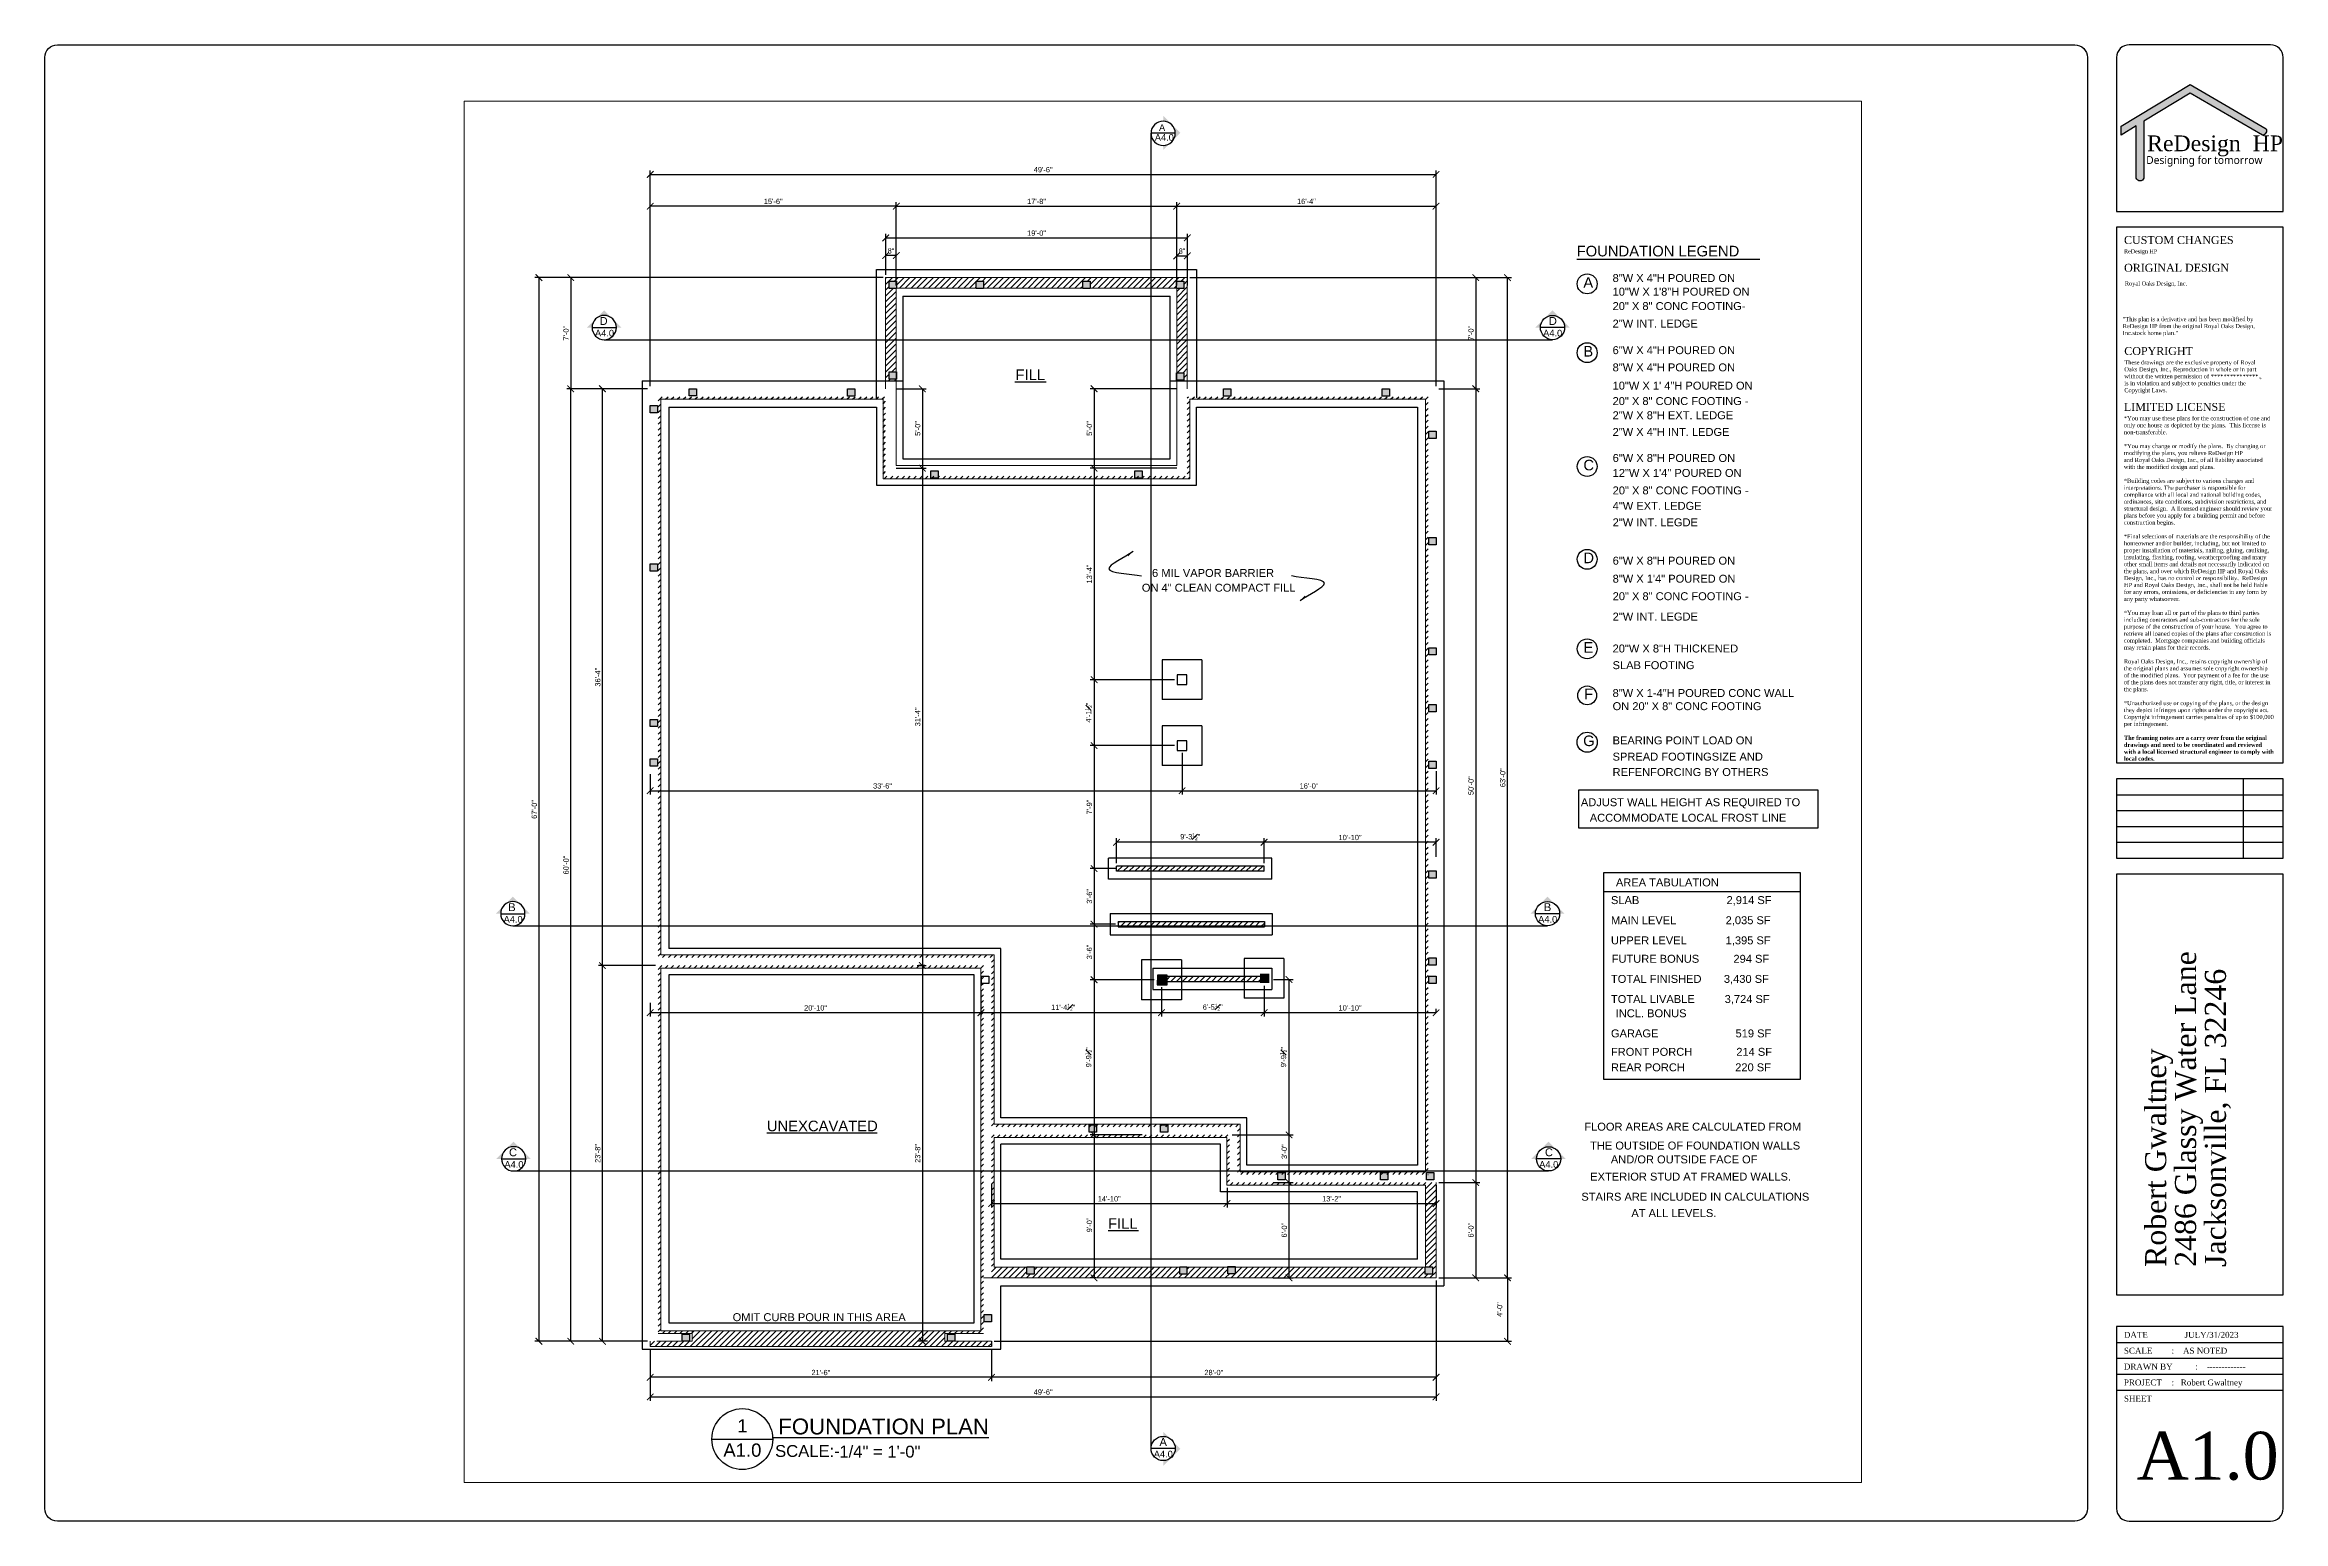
# Paper-space layout 'A1.0' of a CAD drawing. Header units: inches. Extents: x 0.2 to 35.5, y 0.2 to 23.5.
# The model-space entities are those that its viewports show. They can reach past a viewport. Long polylines and large blocks are cut down to what shows.
import ezdxf
from ezdxf.enums import TextEntityAlignment as Align

# ---------------------------------------------------------------- set-up
doc = ezdxf.new("R2010")
doc.units = ezdxf.units.IN
doc.header["$LTSCALE"] = 20
doc.header["$MEASUREMENT"] = 0
for name, pattern in [('HIDDEN', [0.375, 0.25, -0.125]), ('Large Dash Small Space', [12, 4.5, -3, 4.5]), ('Solid', [0])]:
    doc.linetypes.add(name, pattern=pattern)
for name, color, linetype in [('A-note', 7, 'Continuous'), ('CALLOUTS', 4, 'Continuous'), ('COLUMNS', 4, 'Continuous'), ('DIM', 2, 'Continuous'), ('FOOTING', 5, 'Continuous'), ('HATCH', 9, 'Continuous'), ('SLAB', 5, 'Continuous'), ('TEXT', 3, 'Continuous'), ('TITLE BLOCK', 7, 'Continuous')]:
    doc.layers.add(name, color=color, linetype=linetype)
doc.layers.add('SPWALL_OUTLINE', color=7, linetype='Continuous', lineweight=0)
doc.styles.add('0.25 INCH', font='arial.ttf', dxfattribs={"height": 4})
doc.styles.add('Arial', font='arial.ttf')
doc.styles.add('HOUSEPLANS', font='times.ttf')
doc.styles.add('TITLE SHEET', font='times.ttf', dxfattribs={"height": 192})
doc.dimstyles.new('0.25 INCH', dxfattribs={"dimtxt": 4, "dimasz": 5, "dimexe": 3, "dimexo": 2, "dimgap": 1.5, "dimtad": 1, "dimdec": 3, "dimzin": 3, "dimdsep": 46, "dimlunit": 4, "dimtxsty": '0.25 INCH', "dimblk": 'ARCHTICK', "dimcen": 0.09, "dimclrd": 95, "dimclre": 8, "dimclrt": 30, "dimadec": 0, "dimazin": 0, "dimtfac": 0.65, "dimtdec": 3, "dimtofl": 0, "dimtmove": 2, "dimatfit": 3, "dimfxl": 0.18, "dimfrac": 1, "dimtolj": 1, "dimtzin": 0, "dimlwd": -1, "dimlwe": -1, "dimarcsym": 0})
pattern_1 = [(45, (-1587.1708, -682.1894), (-2.20970869, 2.20970869), [])]
pattern_2 = [(45, (-1899.738, -4423.2097), (-2.20970869, 2.20970869), [])]

psp = doc.layouts.new('A1.0')

msp = doc.modelspace()

# ---------------------------------------------------------------- texts
at = {"layer": 'TEXT', "linetype": 'Solid', "style": 'Arial'}
for s, height, p in [('FOUNDATION LEGEND', 8, (-25565.6191, 66480.2589)), ('A', 8, (-25560.5928, 66456.5488)), ('8"W X 4"H POURED ON', 6, (-25538.4678, 66460.9019)), ('20" X 8" CONC FOOTING-', 6, (-25538.4678, 66439.6976)), ('10"W X 1\'8"H POURED ON', 6, (-25538.4678, 66450.5899)), ('2"W INT. LEDGE', 6, (-25538.4678, 66426.4839)), ('B', 8, (-25560.5928, 66404.5326)), ('6"W X 4"H POURED ON', 6, (-25538.4678, 66406.3753)), ('8"W X 4"H POURED ON', 6, (-25538.4678, 66393.3551)), ('10"W X 1\' 4"H POURED ON', 6, (-25538.4678, 66379.5613)), ('20" X 8" CONC FOOTING -', 6, (-25538.4678, 66367.8951)), ('2"W X 8"H EXT. LEDGE', 6, (-25538.4678, 66357.1963)), ('2"W X 4"H INT. LEDGE', 6, (-25538.4678, 66344.563)), ('C', 8, (-25560.5237, 66318.5306)), ('6"W X 8"H POURED ON', 6, (-25538.4191, 66324.8769)), ('12"W X 1\'4" POURED ON', 6, (-25538.4191, 66313.5907)), ('4"W EXT. LEDGE', 6, (-25538.4191, 66288.6926)), ('20" X 8" CONC FOOTING -', 6, (-25538.4191, 66300.3664)), ('2"W INT. LEGDE', 6, (-25538.4191, 66276.2435)), ('6 MIL VAPOR BARRIER', 6, (-25886.5864, 66237.9622)), ('D', 8, (-25560.5731, 66248.3521)), ('6"W X 8"H POURED ON', 6, (-25538.4191, 66247.2676)), ('ON 4" CLEAN COMPACT FILL', 6, (-25894.3093, 66226.8247)), ('8"W X 1\'4" POURED ON', 6, (-25538.4191, 66233.6366)), ('20" X 8" CONC FOOTING -', 6, (-25538.4191, 66220.3945)), ('2"W INT. LEGDE', 6, (-25538.4191, 66205.0137)), ('E', 8, (-25560.5433, 66180.6822)), ('SLAB FOOTING', 6, (-25538.4678, 66168.2721)), ('20"W X 8"H THICKENED ', 6, (-25538.4678, 66180.8691)), ('F', 8, (-25560.0187, 66145.5224)), ('8"W X 1-4"H POURED CONC WALL', 6, (-25538.4678, 66147.2199)), ('ON 20" X 8" CONC FOOTING', 6, (-25538.4678, 66137.2741)), ('G', 8, (-25560.7215, 66110.1071)), ('BEARING POINT LOAD ON ', 6, (-25538.4678, 66111.4245)), ('SPREAD FOOTINGSIZE AND ', 6, (-25538.4678, 66099.1367)), ('REFENFORCING BY OTHERS', 6, (-25538.4678, 66087.4734)), ('ADJUST WALL HEIGHT AS REQUIRED TO', 6, (-25562.4331, 66064.6678)), ('ACCOMMODATE LOCAL FROST LINE', 6, (-25555.7053, 66052.9643)), ('AREA TABULATION', 6, (-25535.9511, 66004.0616)), ('SLAB', 6, (-25539.7011, 65990.6866)), ('2,914 SF', 6, (-25452.3316, 65990.6866)), ('MAIN LEVEL', 6, (-25539.7011, 65975.4789)), ('2,035 SF', 6, (-25453.006, 65975.4789)), ('UPPER LEVEL', 6, (-25539.7011, 65960.2712)), ('   1,395 SF', 6, (-25459.9897, 65960.2712)), ('   FUTURE BONUS', 6, (-25546.13, 65946.3383)), ('294 SF  ', 6, (-25447.1144, 65946.3383)), ('TOTAL FINISHED', 6, (-25539.7011, 65931.1306)), ('TOTAL LIVABLE', 6, (-25539.7011, 65915.9229)), (' 3,430 SF', 6, (-25456.6754, 65931.1306)), ('3,724 SF', 6, (-25453.7504, 65915.9229)), ('    INCL. BONUS', 6, (-25545.4449, 65905.1545)), ('GARAGE', 6, (-25539.7011, 65889.9468)), ('519 SF', 6, (-25445.5208, 65889.9468)), ('FRONT PORCH', 6, (-25539.7011, 65876.0138)), ('REAR PORCH', 6, (-25539.7011, 65864.2961)), (' 220 SF', 6, (-25448.1041, 65864.2961)), ('214 SF', 6, (-25444.9731, 65876.0138)), ('FLOOR AREAS ARE CALCULATED FROM', 6, (-25559.8342, 65819.4447)), ('THE OUTSIDE OF FOUNDATION WALLS', 6, (-25555.4902, 65805.17)), ('EXTERIOR STUD AT FRAMED WALLS.', 6, (-25555.3788, 65781.7031)), ('AND/OR OUTSIDE FACE OF', 6, (-25539.7771, 65794.7072)), ('STAIRS ARE INCLUDED IN CALCULATIONS', 6, (-25562.0768, 65766.4955)), ('FILL', 8, (-25919.8545, 65745.2431)), ('AT ALL LEVELS.', 6, (-25524.2872, 65754.1267))]:
    msp.add_text(s, height=height, rotation=360, dxfattribs=at).set_placement(p)
for s, height, p in [('FILL', 8, (-25989.7709, 66386.7837)), ('UNEXCAVATED', 8, (-26177.7313, 65818.9808)), ('OMIT CURB POUR IN THIS AREA', 6, (-26203.6127, 65675.4522))]:
    msp.add_text(s, height=height, dxfattribs=at).set_placement(p)

# ---------------------------------------------------------------- blocks, each defined once
blk = doc.blocks.new('RD TITLE SHEET')
blk.add_hatch(color=8).paths.add_polyline_path([(34.035, 22.737), (35.173, 22.074, 0.487152), (35.233, 22.177), (34.034, 22.875), (32.947, 22.217), (32.947, 22.078), (33.186, 22.223), (33.186, 21.399, 0.712737), (33.305, 21.399), (33.305, 22.295)])
blk.add_lwpolyline([(33.305, 21.399, -0.712737), (33.186, 21.399), (33.186, 22.223), (32.947, 22.078), (32.947, 22.217), (34.034, 22.875), (35.233, 22.177, -0.487152), (35.173, 22.074), (34.035, 22.737), (33.305, 22.295)], format="xyb", close=True)
at = {"layer": 'TITLE BLOCK', "color": 1}
for p, q in [((32.876, 11.691), (35.5, 11.691)), ((34.871, 11.941), (34.871, 10.693)), ((32.876, 11.441), (35.5, 11.441)), ((32.876, 11.191), (35.5, 11.191)), ((32.876, 10.941), (35.5, 10.941)), ((32.876, 3.066), (35.5, 3.066)), ((32.876, 2.816), (35.5, 2.816)), ((32.876, 2.566), (35.5, 2.566)), ((32.876, 2.316), (35.5, 2.316))]:
    blk.add_line(p, q, dxfattribs=at)
at = {"layer": 'TITLE BLOCK', "color": 10}
for points in [[(0.45, 23.5), (32.217, 23.5, -0.414214), (32.417, 23.3), (32.417, 0.45, -0.414214), (32.217, 0.25), (0.45, 0.25, -0.414214), (0.25, 0.45), (0.25, 23.3, -0.414214)], [(35.3, 23.5), (33.076, 23.5, 0.414214), (32.876, 23.3), (32.876, 20.876), (35.5, 20.876), (35.5, 23.3, 0.414214)], [(35.5, 3.316), (32.876, 3.316), (32.876, 0.45, 0.414214), (33.076, 0.25), (35.3, 0.25, 0.414214), (35.5, 0.45)]]:
    blk.add_lwpolyline(points, format="xyb", close=True, dxfattribs=at)
for points in [[(35.5, 20.626), (32.876, 20.626), (32.876, 12.191), (35.5, 12.191)], [(35.5, 11.941), (32.876, 11.941), (32.876, 10.691), (35.5, 10.691)], [(35.5, 10.441), (32.876, 10.441), (32.876, 3.816), (35.5, 3.816)]]:
    blk.add_lwpolyline(points, close=True, dxfattribs=at)
at = {"layer": 'A-note', "attachment_point": 1, "style": 'HOUSEPLANS'}
for s, insert, char_height, width in [('CUSTOM CHANGES\\P{\\H0.5x;ReDesign HP}', (32.993, 20.488), 0.125, 2.16063), ('ORIGINAL DESIGN', (32.994, 20.051), 0.125, 2.16063), ('Royal Oaks Design, Inc.', (33.005, 19.774), 0.06562, 2.65042), ('"This plan is a derivative and has been modified by ReDesign HP from the original Royal Oaks Design, Inc.stock home plan."', (32.972, 19.213), 0.065625, 2.16063), ('{\\H1.905x;COPYRIGHT\\P}These drawings are the exclusive property of Royal Oaks Design, Inc., Reproduction in whole or in part without the written permission of ***************., is in violation and subject to penalties under the Copyright Laws.', (32.997, 18.74), 0.065625, 2.17505), ('{\\H1.905x;LIMITED LICENSE \\P}*You may use these plans for the construction of one and only one house as depicted by the plans.  This license is non-transferable.\\P\\P*You may change or modify the plans.  By changing or modifying the plans, you relieve ReDesign HP\\Pand Royal Oaks Design, Inc., of all liability associated with the modified design and plans.\\P\\P*Building codes are subject to various changes and interpretations. The purchaser is responsible for compliance with all local and national building codes, ordinances, site conditions, subdivision restrictions, and structural design.  A licensed engineer should review your plans before you apply for a building permit and before construction begins.\\P\\P*Final selections of materials are the responsibility of the homeowner and/or builder, including, but not limited to proper installation of materials, nailing, gluing, caulking, insulating, flashing, roofing, weatherproofing and many other small items and details not necessarily indicated on the plans, and over which ReDesign HP and Royal Oaks Design, Inc., has no control or responsibility.  ReDesign HP and Royal Oaks Design, Inc., shall not be held liable for any errors, omissions, or deficiencies in any form by any party whatsoever.\\P\\P*You may loan all or part of the plans to third parties including contractors and sub-contractors for the sole purpose of the construction of your house.  You agree to retrieve all loaned copies of the plans after construction is completed.  Mortgage companies and building officials may retain plans for their records.\\P\\PRoyal Oaks Design, Inc., retains copyright ownership of the original plans and assumes sole copyright ownership of the modified plans.  Your payment of a fee for the use of the plans does not transfer any right, title, or interest in the plans.\\P\\P*Unauthorized use or copying of the plans, or the design they depict infringes upon rights under the copyright act.  Copyright infringement carries penalties of up to $100,000 per infringement.\\P\\P{\\fTimes New Roman|b1|i0|c0|p18;The framing notes are a carry over from the original drawings and need to be coordinated and reviewed with a local licensed structural engineer to comply with local codes.\\P} ', (32.991, 17.86), 0.065625, 2.33273)]:
    blk.add_mtext(s, dxfattribs=dict(at, insert=insert, char_height=char_height, width=width))
at = {"layer": 'TITLE BLOCK', "ltscale": 24, "attachment_point": 1, "style": 'TITLE SHEET'}
for s, insert, char_height in [('ReDesign  HP', (33.357, 22.072), 0.24759), ('{\\fSegoe Print|b0|i0|c0|p2;Designing for tomorrow}', (33.342, 21.747), 0.12379)]:
    blk.add_mtext(s, dxfattribs=dict(at, insert=insert, char_height=char_height))
at = {"layer": 'TITLE BLOCK', "insert": (33.325, 4.255), "char_height": 0.33203, "width": 6.09979, "attachment_point": 1, "rotation": 90, "line_spacing_factor": 0.85, "style": 'HOUSEPLANS'}
blk.add_mtext('\\pxql;Robert Gwaltney\\P2486 Glassy Water Lane\\PJacksonville, FL 32246', dxfattribs=at)
at = {"layer": 'TITLE BLOCK', "attachment_point": 1, "style": 'HOUSEPLANS'}
for s, insert, char_height in [('DATE^I^I:', (32.991, 3.232), 0.0938), ('SCALE^I:    AS NOTED', (32.991, 2.982), 0.09375), ('DRAWN BY^I:    -------------', (32.991, 2.732), 0.09375), ('\\pxql;PROJECT^I:   Robert Gwaltney', (32.991, 2.482), 0.09375), ('SHEET', (32.991, 2.228), 0.0938)]:
    blk.add_mtext(s, dxfattribs=dict(at, insert=insert, char_height=char_height))
at = {"layer": 'TITLE BLOCK', "style": 'HOUSEPLANS'}
for tag, p, height in [('DATE', (33.92, 3.138), 0.0938), ('SHEET', (33.845, 0.907), 0.801)]:
    blk.add_attdef(tag, p, '', height=height, dxfattribs=at)
blk = doc.blocks.new('_ArchTick')
at = {"color": 0, "linetype": 'ByBlock', "const_width": 0.15}
blk.add_lwpolyline([(-0.5, -0.5), (0.5, 0.5)], dxfattribs=at)
blk = doc.blocks.new('*D490')
at = {"layer": 'DEFPOINTS', "color": 0, "linetype": 'ByBlock', "lineweight": -2, "transparency": 16777216}
for p in [(-25859.9, 66494.2), (-26087.9, 66464.2), (-25859.9, 66464.2)]:
    blk.add_point(p, dxfattribs=at)
at = {"layer": 'DIM', "color": 8, "transparency": 16777216}
for p, q in [((-26087.9, 66466.2), (-26087.9, 66497.2)), ((-25859.9, 66466.2), (-25859.9, 66497.2))]:
    blk.add_line(p, q, dxfattribs=at)
at = {"layer": 'DIM', "color": 95, "transparency": 16777216}
blk.add_line((-26087.9, 66494.2), (-25859.9, 66494.2), dxfattribs=at)
at = {"layer": 'DIM', "color": 95, "linetype": 'ByBlock', "transparency": 16777216, "xscale": 5, "yscale": 5, "zscale": 5, "rotation": 180}
blk.add_blockref('_ArchTick', (-26087.9, 66494.2), dxfattribs=at)
at = {"layer": 'DIM', "color": 95, "linetype": 'ByBlock', "transparency": 16777216, "xscale": 5, "yscale": 5, "zscale": 5}
blk.add_blockref('_ArchTick', (-25859.9, 66494.2), dxfattribs=at)
at = {"layer": 'DIM', "color": 30, "linetype": 'ByBlock', "lineweight": -2, "transparency": 16777216, "insert": (-25973.9, 66497.8), "char_height": 4, "attachment_point": 5, "style": 'Arial'}
blk.add_mtext('\\A1;19\'-0"', dxfattribs=at)
blk = doc.blocks.new('*D491')
at = {"layer": 'DEFPOINTS', "color": 0, "linetype": 'ByBlock', "lineweight": -2, "transparency": 16777216}
for p in [(-26087.9, 66480.9), (-26087.9, 66464.2), (-26079.9, 66456.2)]:
    blk.add_point(p, dxfattribs=at)
at = {"layer": 'DIM', "color": 8, "transparency": 16777216}
for p, q in [((-26087.9, 66466.2), (-26087.9, 66483.9)), ((-26079.9, 66458.2), (-26079.9, 66483.9))]:
    blk.add_line(p, q, dxfattribs=at)
at = {"layer": 'DIM', "color": 95, "transparency": 16777216}
blk.add_line((-26079.9, 66480.9), (-26087.9, 66480.9), dxfattribs=at)
at = {"layer": 'DIM', "color": 95, "linetype": 'ByBlock', "transparency": 16777216, "xscale": 5, "yscale": 5, "zscale": 5, "rotation": 180}
blk.add_blockref('_ArchTick', (-26087.9, 66480.9), dxfattribs=at)
at = {"layer": 'DIM', "color": 95, "linetype": 'ByBlock', "transparency": 16777216, "xscale": 5, "yscale": 5, "zscale": 5}
blk.add_blockref('_ArchTick', (-26079.9, 66480.9), dxfattribs=at)
at = {"layer": 'DIM', "color": 30, "linetype": 'ByBlock', "lineweight": -2, "transparency": 16777216, "insert": (-26083.9, 66484.4), "char_height": 4, "attachment_point": 5, "style": 'Arial'}
blk.add_mtext('\\A1;8"', dxfattribs=at)
blk = doc.blocks.new('*D492')
at = {"layer": 'DEFPOINTS', "color": 0, "linetype": 'ByBlock', "lineweight": -2, "transparency": 16777216}
for p in [(-25859.9, 66480.6), (-25867.9, 66456.2), (-25859.9, 66456.2)]:
    blk.add_point(p, dxfattribs=at)
at = {"layer": 'DIM', "color": 8, "transparency": 16777216}
for p, q in [((-25867.9, 66458.2), (-25867.9, 66483.6)), ((-25859.9, 66458.2), (-25859.9, 66483.6))]:
    blk.add_line(p, q, dxfattribs=at)
at = {"layer": 'DIM', "color": 95, "transparency": 16777216}
blk.add_line((-25867.9, 66480.6), (-25859.9, 66480.6), dxfattribs=at)
at = {"layer": 'DIM', "color": 95, "linetype": 'ByBlock', "transparency": 16777216, "xscale": 5, "yscale": 5, "zscale": 5, "rotation": 180}
blk.add_blockref('_ArchTick', (-25867.9, 66480.6), dxfattribs=at)
at = {"layer": 'DIM', "color": 95, "linetype": 'ByBlock', "transparency": 16777216, "xscale": 5, "yscale": 5, "zscale": 5}
blk.add_blockref('_ArchTick', (-25859.9, 66480.6), dxfattribs=at)
at = {"layer": 'DIM', "color": 30, "linetype": 'ByBlock', "lineweight": -2, "transparency": 16777216, "insert": (-25863.9, 66484.2), "char_height": 4, "attachment_point": 5, "style": 'Arial'}
blk.add_mtext('\\A1;8"', dxfattribs=at)
blk = doc.blocks.new('*D493')
at = {"layer": 'DEFPOINTS', "color": 0, "linetype": 'ByBlock', "lineweight": -2, "transparency": 16777216}
for p in [(-25867.9, 66518.2), (-26079.9, 66464.2), (-25867.9, 66464.2)]:
    blk.add_point(p, dxfattribs=at)
at = {"layer": 'DIM', "color": 8, "transparency": 16777216}
for p, q in [((-26079.9, 66466.2), (-26079.9, 66521.2)), ((-25867.9, 66466.2), (-25867.9, 66521.2))]:
    blk.add_line(p, q, dxfattribs=at)
at = {"layer": 'DIM', "color": 95, "transparency": 16777216}
blk.add_line((-26079.9, 66518.2), (-25867.9, 66518.2), dxfattribs=at)
at = {"layer": 'DIM', "color": 95, "linetype": 'ByBlock', "transparency": 16777216, "xscale": 5, "yscale": 5, "zscale": 5, "rotation": 180}
blk.add_blockref('_ArchTick', (-26079.9, 66518.2), dxfattribs=at)
at = {"layer": 'DIM', "color": 95, "linetype": 'ByBlock', "transparency": 16777216, "xscale": 5, "yscale": 5, "zscale": 5}
blk.add_blockref('_ArchTick', (-25867.9, 66518.2), dxfattribs=at)
at = {"layer": 'DIM', "color": 30, "linetype": 'ByBlock', "lineweight": -2, "transparency": 16777216, "insert": (-25973.9, 66521.8), "char_height": 4, "attachment_point": 5, "style": 'Arial'}
blk.add_mtext('\\A1;17\'-8"', dxfattribs=at)
blk = doc.blocks.new('*D494')
at = {"layer": 'DEFPOINTS', "color": 0, "linetype": 'ByBlock', "lineweight": -2, "transparency": 16777216}
for p in [(-25671.9, 66518.2), (-25867.9, 66464.2), (-25671.9, 66380.2)]:
    blk.add_point(p, dxfattribs=at)
at = {"layer": 'DIM', "color": 8, "transparency": 16777216}
for p, q in [((-25867.9, 66466.2), (-25867.9, 66521.2)), ((-25671.9, 66382.2), (-25671.9, 66521.2))]:
    blk.add_line(p, q, dxfattribs=at)
at = {"layer": 'DIM', "color": 95, "transparency": 16777216}
blk.add_line((-25867.9, 66518.2), (-25671.9, 66518.2), dxfattribs=at)
at = {"layer": 'DIM', "color": 95, "linetype": 'ByBlock', "transparency": 16777216, "xscale": 5, "yscale": 5, "zscale": 5, "rotation": 180}
blk.add_blockref('_ArchTick', (-25867.9, 66518.2), dxfattribs=at)
at = {"layer": 'DIM', "color": 95, "linetype": 'ByBlock', "transparency": 16777216, "xscale": 5, "yscale": 5, "zscale": 5}
blk.add_blockref('_ArchTick', (-25671.9, 66518.2), dxfattribs=at)
at = {"layer": 'DIM', "color": 30, "linetype": 'ByBlock', "lineweight": -2, "transparency": 16777216, "insert": (-25769.9, 66521.8), "char_height": 4, "attachment_point": 5, "style": 'Arial'}
blk.add_mtext('\\A1;16\'-4"', dxfattribs=at)
blk = doc.blocks.new('*D495')
at = {"layer": 'DEFPOINTS', "color": 0, "linetype": 'ByBlock', "lineweight": -2, "transparency": 16777216}
for p in [(-26265.9, 66518.2), (-26079.9, 66464.2), (-26265.9, 66380.2)]:
    blk.add_point(p, dxfattribs=at)
at = {"layer": 'DIM', "color": 8, "transparency": 16777216}
for p, q in [((-26265.9, 66382.2), (-26265.9, 66521.2)), ((-26079.9, 66466.2), (-26079.9, 66521.2))]:
    blk.add_line(p, q, dxfattribs=at)
at = {"layer": 'DIM', "color": 95, "transparency": 16777216}
blk.add_line((-26079.9, 66518.2), (-26265.9, 66518.2), dxfattribs=at)
at = {"layer": 'DIM', "color": 95, "linetype": 'ByBlock', "transparency": 16777216, "xscale": 5, "yscale": 5, "zscale": 5, "rotation": 180}
blk.add_blockref('_ArchTick', (-26265.9, 66518.2), dxfattribs=at)
at = {"layer": 'DIM', "color": 95, "linetype": 'ByBlock', "transparency": 16777216, "xscale": 5, "yscale": 5, "zscale": 5}
blk.add_blockref('_ArchTick', (-26079.9, 66518.2), dxfattribs=at)
at = {"layer": 'DIM', "color": 30, "linetype": 'ByBlock', "lineweight": -2, "transparency": 16777216, "insert": (-26172.9, 66521.8), "char_height": 4, "attachment_point": 5, "style": 'Arial'}
blk.add_mtext('\\A1;15\'-6"', dxfattribs=at)
blk = doc.blocks.new('*D496')
at = {"layer": 'DEFPOINTS', "color": 0, "linetype": 'ByBlock', "lineweight": -2, "transparency": 16777216}
for p in [(-25671.9, 66542.2), (-26265.9, 66380.2), (-25671.9, 66380.2)]:
    blk.add_point(p, dxfattribs=at)
at = {"layer": 'DIM', "color": 8, "transparency": 16777216}
for p, q in [((-26265.9, 66382.2), (-26265.9, 66545.2)), ((-25671.9, 66382.2), (-25671.9, 66545.2))]:
    blk.add_line(p, q, dxfattribs=at)
at = {"layer": 'DIM', "color": 95, "transparency": 16777216}
blk.add_line((-26265.9, 66542.2), (-25671.9, 66542.2), dxfattribs=at)
at = {"layer": 'DIM', "color": 95, "linetype": 'ByBlock', "transparency": 16777216, "xscale": 5, "yscale": 5, "zscale": 5, "rotation": 180}
blk.add_blockref('_ArchTick', (-26265.9, 66542.2), dxfattribs=at)
at = {"layer": 'DIM', "color": 95, "linetype": 'ByBlock', "transparency": 16777216, "xscale": 5, "yscale": 5, "zscale": 5}
blk.add_blockref('_ArchTick', (-25671.9, 66542.2), dxfattribs=at)
at = {"layer": 'DIM', "color": 30, "linetype": 'ByBlock', "lineweight": -2, "transparency": 16777216, "insert": (-25968.9, 66545.8), "char_height": 4, "attachment_point": 5, "style": 'Arial'}
blk.add_mtext('\\A1;49\'-6"', dxfattribs=at)
blk = doc.blocks.new('*D497')
at = {"layer": 'DEFPOINTS', "color": 0, "linetype": 'ByBlock', "lineweight": -2, "transparency": 16777216}
for p in [(-26087.9, 66464.2), (-26326, 66380.2), (-26265.9, 66380.2)]:
    blk.add_point(p, dxfattribs=at)
at = {"layer": 'DIM', "color": 8, "transparency": 16777216}
for p, q in [((-26089.9, 66464.2), (-26329, 66464.2)), ((-26267.9, 66380.2), (-26329, 66380.2))]:
    blk.add_line(p, q, dxfattribs=at)
at = {"layer": 'DIM', "color": 95, "transparency": 16777216}
blk.add_line((-26326, 66464.2), (-26326, 66380.2), dxfattribs=at)
at = {"layer": 'DIM', "color": 95, "linetype": 'ByBlock', "transparency": 16777216, "xscale": 5, "yscale": 5, "zscale": 5}
for p, rotation in [((-26326, 66464.2), 90), ((-26326, 66380.2), 270)]:
    blk.add_blockref('_ArchTick', p, dxfattribs=dict(at, rotation=rotation))
at = {"layer": 'DIM', "color": 30, "linetype": 'ByBlock', "lineweight": -2, "transparency": 16777216, "insert": (-26329.5, 66422.2), "char_height": 4, "attachment_point": 5, "rotation": 90, "style": 'Arial'}
blk.add_mtext('\\A1;7\'-0"', dxfattribs=at)
blk = doc.blocks.new('*D498')
at = {"layer": 'DEFPOINTS', "color": 0, "linetype": 'ByBlock', "lineweight": -2, "transparency": 16777216}
for p in [(-26302, 65944.2), (-26259.9, 65944.2), (-26265.9, 65660.2)]:
    blk.add_point(p, dxfattribs=at)
at = {"layer": 'DIM', "color": 8, "transparency": 16777216}
for p, q in [((-26261.9, 65944.2), (-26305, 65944.2)), ((-26267.9, 65660.2), (-26305, 65660.2))]:
    blk.add_line(p, q, dxfattribs=at)
at = {"layer": 'DIM', "color": 95, "transparency": 16777216}
blk.add_line((-26302, 65660.2), (-26302, 65944.2), dxfattribs=at)
at = {"layer": 'DIM', "color": 95, "linetype": 'ByBlock', "transparency": 16777216, "xscale": 5, "yscale": 5, "zscale": 5}
for p, rotation in [((-26302, 65944.2), 90), ((-26302, 65660.2), 270)]:
    blk.add_blockref('_ArchTick', p, dxfattribs=dict(at, rotation=rotation))
at = {"layer": 'DIM', "color": 30, "linetype": 'ByBlock', "lineweight": -2, "transparency": 16777216, "insert": (-26305.5, 65802.2), "char_height": 4, "attachment_point": 5, "rotation": 90, "style": 'Arial'}
blk.add_mtext('\\A1;23\'-8"', dxfattribs=at)
blk = doc.blocks.new('*D499')
at = {"layer": 'DEFPOINTS', "color": 0, "linetype": 'ByBlock', "lineweight": -2, "transparency": 16777216}
for p in [(-26302, 66380.2), (-26265.9, 66380.2), (-26259.9, 65944.2)]:
    blk.add_point(p, dxfattribs=at)
at = {"layer": 'DIM', "color": 8, "transparency": 16777216}
for p, q in [((-26267.9, 66380.2), (-26305, 66380.2)), ((-26261.9, 65944.2), (-26305, 65944.2))]:
    blk.add_line(p, q, dxfattribs=at)
at = {"layer": 'DIM', "color": 95, "transparency": 16777216}
blk.add_line((-26302, 65944.2), (-26302, 66380.2), dxfattribs=at)
at = {"layer": 'DIM', "color": 95, "linetype": 'ByBlock', "transparency": 16777216, "xscale": 5, "yscale": 5, "zscale": 5}
for p, rotation in [((-26302, 66380.2), 90), ((-26302, 65944.2), 270)]:
    blk.add_blockref('_ArchTick', p, dxfattribs=dict(at, rotation=rotation))
at = {"layer": 'DIM', "color": 30, "linetype": 'ByBlock', "lineweight": -2, "transparency": 16777216, "insert": (-26305.5, 66162.2), "char_height": 4, "attachment_point": 5, "rotation": 90, "style": 'Arial'}
blk.add_mtext('\\A1;36\'-4"', dxfattribs=at)
blk = doc.blocks.new('*D500')
at = {"layer": 'DEFPOINTS', "color": 0, "linetype": 'ByBlock', "lineweight": -2, "transparency": 16777216}
for p in [(-26087.9, 66464.2), (-26350, 65660.2), (-26265.9, 65660.2)]:
    blk.add_point(p, dxfattribs=at)
at = {"layer": 'DIM', "color": 8, "transparency": 16777216}
for p, q in [((-26089.9, 66464.2), (-26353, 66464.2)), ((-26267.9, 65660.2), (-26353, 65660.2))]:
    blk.add_line(p, q, dxfattribs=at)
at = {"layer": 'DIM', "color": 95, "transparency": 16777216}
blk.add_line((-26350, 66464.2), (-26350, 65660.2), dxfattribs=at)
at = {"layer": 'DIM', "color": 95, "linetype": 'ByBlock', "transparency": 16777216, "xscale": 5, "yscale": 5, "zscale": 5}
for p, rotation in [((-26350, 66464.2), 90), ((-26350, 65660.2), 270)]:
    blk.add_blockref('_ArchTick', p, dxfattribs=dict(at, rotation=rotation))
at = {"layer": 'DIM', "color": 30, "linetype": 'ByBlock', "lineweight": -2, "transparency": 16777216, "insert": (-26353.5, 66062.2), "char_height": 4, "attachment_point": 5, "rotation": 90, "style": 'Arial'}
blk.add_mtext('\\A1;67\'-0"', dxfattribs=at)
blk = doc.blocks.new('*D501')
at = {"layer": 'DEFPOINTS', "color": 0, "linetype": 'ByBlock', "lineweight": -2, "transparency": 16777216}
for p in [(-26326, 66380.2), (-26265.9, 66380.2), (-26265.9, 65660.2)]:
    blk.add_point(p, dxfattribs=at)
at = {"layer": 'DIM', "color": 8, "transparency": 16777216}
for p, q in [((-26267.9, 66380.2), (-26329, 66380.2)), ((-26267.9, 65660.2), (-26329, 65660.2))]:
    blk.add_line(p, q, dxfattribs=at)
at = {"layer": 'DIM', "color": 95, "transparency": 16777216}
blk.add_line((-26326, 65660.2), (-26326, 66380.2), dxfattribs=at)
at = {"layer": 'DIM', "color": 95, "linetype": 'ByBlock', "transparency": 16777216, "xscale": 5, "yscale": 5, "zscale": 5}
for p, rotation in [((-26326, 66380.2), 90), ((-26326, 65660.2), 270)]:
    blk.add_blockref('_ArchTick', p, dxfattribs=dict(at, rotation=rotation))
at = {"layer": 'DIM', "color": 30, "linetype": 'ByBlock', "lineweight": -2, "transparency": 16777216, "insert": (-26329.5, 66020.2), "char_height": 4, "attachment_point": 5, "rotation": 90, "style": 'Arial'}
blk.add_mtext('\\A1;60\'-0"', dxfattribs=at)
blk = doc.blocks.new('*D502')
at = {"layer": 'DEFPOINTS', "color": 0, "linetype": 'ByBlock', "lineweight": -2, "transparency": 16777216}
for p in [(-26007.9, 65780.9), (-25829.9, 65778.2), (-25829.9, 65764.3)]:
    blk.add_point(p, dxfattribs=at)
at = {"layer": 'DIM', "color": 8, "transparency": 16777216}
for p, q in [((-26007.9, 65778.9), (-26007.9, 65761.3)), ((-25829.9, 65776.2), (-25829.9, 65761.3))]:
    blk.add_line(p, q, dxfattribs=at)
at = {"layer": 'DIM', "color": 95, "transparency": 16777216}
blk.add_line((-26007.9, 65764.3), (-25829.9, 65764.3), dxfattribs=at)
at = {"layer": 'DIM', "color": 95, "linetype": 'ByBlock', "transparency": 16777216, "xscale": 5, "yscale": 5, "zscale": 5, "rotation": 180}
blk.add_blockref('_ArchTick', (-26007.9, 65764.3), dxfattribs=at)
at = {"layer": 'DIM', "color": 95, "linetype": 'ByBlock', "transparency": 16777216, "xscale": 5, "yscale": 5, "zscale": 5}
blk.add_blockref('_ArchTick', (-25829.9, 65764.3), dxfattribs=at)
at = {"layer": 'DIM', "color": 30, "linetype": 'ByBlock', "lineweight": -2, "transparency": 16777216, "insert": (-25918.9, 65767.9), "char_height": 4, "attachment_point": 5, "style": 'Arial'}
blk.add_mtext('\\A1;14\'-10"', dxfattribs=at)
blk = doc.blocks.new('*D503')
at = {"layer": 'DEFPOINTS', "color": 0, "linetype": 'ByBlock', "lineweight": -2, "transparency": 16777216}
for p in [(-25829.9, 65778.2), (-25671.9, 65780.2), (-25671.9, 65764.3)]:
    blk.add_point(p, dxfattribs=at)
at = {"layer": 'DIM', "color": 8, "transparency": 16777216}
for p, q in [((-25829.9, 65776.2), (-25829.9, 65761.3)), ((-25671.9, 65778.2), (-25671.9, 65761.3))]:
    blk.add_line(p, q, dxfattribs=at)
at = {"layer": 'DIM', "color": 95, "transparency": 16777216}
blk.add_line((-25829.9, 65764.3), (-25671.9, 65764.3), dxfattribs=at)
at = {"layer": 'DIM', "color": 95, "linetype": 'ByBlock', "transparency": 16777216, "xscale": 5, "yscale": 5, "zscale": 5, "rotation": 180}
blk.add_blockref('_ArchTick', (-25829.9, 65764.3), dxfattribs=at)
at = {"layer": 'DIM', "color": 95, "linetype": 'ByBlock', "transparency": 16777216, "xscale": 5, "yscale": 5, "zscale": 5}
blk.add_blockref('_ArchTick', (-25671.9, 65764.3), dxfattribs=at)
at = {"layer": 'DIM', "color": 30, "linetype": 'ByBlock', "lineweight": -2, "transparency": 16777216, "insert": (-25750.9, 65767.9), "char_height": 4, "attachment_point": 5, "style": 'Arial'}
blk.add_mtext('\\A1;13\'-2"', dxfattribs=at)
blk = doc.blocks.new('*D504')
at = {"layer": 'DEFPOINTS', "color": 0, "linetype": 'ByBlock', "lineweight": -2, "transparency": 16777216}
for p in [(-25671.9, 65708.2), (-26007.9, 65656.2), (-26007.9, 65633)]:
    blk.add_point(p, dxfattribs=at)
at = {"layer": 'DIM', "color": 8, "transparency": 16777216}
for p, q in [((-25671.9, 65706.2), (-25671.9, 65630)), ((-26007.9, 65654.2), (-26007.9, 65630))]:
    blk.add_line(p, q, dxfattribs=at)
at = {"layer": 'DIM', "color": 95, "transparency": 16777216}
blk.add_line((-25671.9, 65633), (-26007.9, 65633), dxfattribs=at)
at = {"layer": 'DIM', "color": 95, "linetype": 'ByBlock', "transparency": 16777216, "xscale": 5, "yscale": 5, "zscale": 5, "rotation": 180}
blk.add_blockref('_ArchTick', (-26007.9, 65633), dxfattribs=at)
at = {"layer": 'DIM', "color": 95, "linetype": 'ByBlock', "transparency": 16777216, "xscale": 5, "yscale": 5, "zscale": 5}
blk.add_blockref('_ArchTick', (-25671.9, 65633), dxfattribs=at)
at = {"layer": 'DIM', "color": 30, "linetype": 'ByBlock', "lineweight": -2, "transparency": 16777216, "insert": (-25839.9, 65636.6), "char_height": 4, "attachment_point": 5, "style": 'Arial'}
blk.add_mtext('\\A1;28\'-0"', dxfattribs=at)
blk = doc.blocks.new('*D505')
at = {"layer": 'DEFPOINTS', "color": 0, "linetype": 'ByBlock', "lineweight": -2, "transparency": 16777216}
for p in [(-26265.9, 65656.2), (-26007.9, 65656.2), (-26265.9, 65633)]:
    blk.add_point(p, dxfattribs=at)
at = {"layer": 'DIM', "color": 8, "transparency": 16777216}
for p, q in [((-26265.9, 65654.2), (-26265.9, 65630)), ((-26007.9, 65654.2), (-26007.9, 65630))]:
    blk.add_line(p, q, dxfattribs=at)
at = {"layer": 'DIM', "color": 95, "transparency": 16777216}
blk.add_line((-26007.9, 65633), (-26265.9, 65633), dxfattribs=at)
at = {"layer": 'DIM', "color": 95, "linetype": 'ByBlock', "transparency": 16777216, "xscale": 5, "yscale": 5, "zscale": 5, "rotation": 180}
blk.add_blockref('_ArchTick', (-26265.9, 65633), dxfattribs=at)
at = {"layer": 'DIM', "color": 95, "linetype": 'ByBlock', "transparency": 16777216, "xscale": 5, "yscale": 5, "zscale": 5}
blk.add_blockref('_ArchTick', (-26007.9, 65633), dxfattribs=at)
at = {"layer": 'DIM', "color": 30, "linetype": 'ByBlock', "lineweight": -2, "transparency": 16777216, "insert": (-26136.9, 65636.6), "char_height": 4, "attachment_point": 5, "style": 'Arial'}
blk.add_mtext('\\A1;21\'-6"', dxfattribs=at)
blk = doc.blocks.new('*D506')
at = {"layer": 'DEFPOINTS', "color": 0, "linetype": 'ByBlock', "lineweight": -2, "transparency": 16777216}
for p in [(-25671.9, 65708.2), (-26265.9, 65656.2), (-25671.9, 65618.2)]:
    blk.add_point(p, dxfattribs=at)
at = {"layer": 'DIM', "color": 8, "transparency": 16777216}
for p, q in [((-25671.9, 65706.2), (-25671.9, 65615.2)), ((-26265.9, 65654.2), (-26265.9, 65615.2))]:
    blk.add_line(p, q, dxfattribs=at)
at = {"layer": 'DIM', "color": 95, "transparency": 16777216}
blk.add_line((-26265.9, 65618.2), (-25671.9, 65618.2), dxfattribs=at)
at = {"layer": 'DIM', "color": 95, "linetype": 'ByBlock', "transparency": 16777216, "xscale": 5, "yscale": 5, "zscale": 5, "rotation": 180}
blk.add_blockref('_ArchTick', (-26265.9, 65618.2), dxfattribs=at)
at = {"layer": 'DIM', "color": 95, "linetype": 'ByBlock', "transparency": 16777216, "xscale": 5, "yscale": 5, "zscale": 5}
blk.add_blockref('_ArchTick', (-25671.9, 65618.2), dxfattribs=at)
at = {"layer": 'DIM', "color": 30, "linetype": 'ByBlock', "lineweight": -2, "transparency": 16777216, "insert": (-25968.9, 65621.8), "char_height": 4, "attachment_point": 5, "style": 'Arial'}
blk.add_mtext('\\A1;49\'-6"', dxfattribs=at)
blk = doc.blocks.new('*D507')
at = {"layer": 'DEFPOINTS', "color": 0, "linetype": 'ByBlock', "lineweight": -2, "transparency": 16777216}
for p in [(-25859.9, 66464.2), (-25671.9, 66380.2), (-25641.9, 66380.2)]:
    blk.add_point(p, dxfattribs=at)
at = {"layer": 'DIM', "color": 8, "transparency": 16777216}
for p, q in [((-25857.9, 66464.2), (-25638.9, 66464.2)), ((-25669.9, 66380.2), (-25638.9, 66380.2))]:
    blk.add_line(p, q, dxfattribs=at)
at = {"layer": 'DIM', "color": 95, "transparency": 16777216}
blk.add_line((-25641.9, 66464.2), (-25641.9, 66380.2), dxfattribs=at)
at = {"layer": 'DIM', "color": 95, "linetype": 'ByBlock', "transparency": 16777216, "xscale": 5, "yscale": 5, "zscale": 5}
for p, rotation in [((-25641.9, 66464.2), 90), ((-25641.9, 66380.2), 270)]:
    blk.add_blockref('_ArchTick', p, dxfattribs=dict(at, rotation=rotation))
at = {"layer": 'DIM', "color": 30, "linetype": 'ByBlock', "lineweight": -2, "transparency": 16777216, "insert": (-25645.5, 66422.2), "char_height": 4, "attachment_point": 5, "rotation": 90, "style": 'Arial'}
blk.add_mtext('\\A1;7\'-0"', dxfattribs=at)
blk = doc.blocks.new('*D508')
at = {"layer": 'DEFPOINTS', "color": 0, "linetype": 'ByBlock', "lineweight": -2, "transparency": 16777216}
for p in [(-25671.9, 66380.2), (-25671.9, 65780.2), (-25641.9, 65780.2)]:
    blk.add_point(p, dxfattribs=at)
at = {"layer": 'DIM', "color": 8, "transparency": 16777216}
for p, q in [((-25669.9, 66380.2), (-25638.9, 66380.2)), ((-25669.9, 65780.2), (-25638.9, 65780.2))]:
    blk.add_line(p, q, dxfattribs=at)
at = {"layer": 'DIM', "color": 95, "transparency": 16777216}
blk.add_line((-25641.9, 66380.2), (-25641.9, 65780.2), dxfattribs=at)
at = {"layer": 'DIM', "color": 95, "linetype": 'ByBlock', "transparency": 16777216, "xscale": 5, "yscale": 5, "zscale": 5}
for p, rotation in [((-25641.9, 66380.2), 90), ((-25641.9, 65780.2), 270)]:
    blk.add_blockref('_ArchTick', p, dxfattribs=dict(at, rotation=rotation))
at = {"layer": 'DIM', "color": 30, "linetype": 'ByBlock', "lineweight": -2, "transparency": 16777216, "insert": (-25645.5, 66080.2), "char_height": 4, "attachment_point": 5, "rotation": 90, "style": 'Arial'}
blk.add_mtext('\\A1;50\'-0"', dxfattribs=at)
blk = doc.blocks.new('*D509')
at = {"layer": 'DEFPOINTS', "color": 0, "linetype": 'ByBlock', "lineweight": -2, "transparency": 16777216}
for p in [(-25671.9, 65780.2), (-25671.9, 65708.2), (-25641.9, 65708.2)]:
    blk.add_point(p, dxfattribs=at)
at = {"layer": 'DIM', "color": 8, "transparency": 16777216}
for p, q in [((-25669.9, 65780.2), (-25638.9, 65780.2)), ((-25669.9, 65708.2), (-25638.9, 65708.2))]:
    blk.add_line(p, q, dxfattribs=at)
at = {"layer": 'DIM', "color": 95, "transparency": 16777216}
blk.add_line((-25641.9, 65780.2), (-25641.9, 65708.2), dxfattribs=at)
at = {"layer": 'DIM', "color": 95, "linetype": 'ByBlock', "transparency": 16777216, "xscale": 5, "yscale": 5, "zscale": 5}
for p, rotation in [((-25641.9, 65780.2), 90), ((-25641.9, 65708.2), 270)]:
    blk.add_blockref('_ArchTick', p, dxfattribs=dict(at, rotation=rotation))
at = {"layer": 'DIM', "color": 30, "linetype": 'ByBlock', "lineweight": -2, "transparency": 16777216, "insert": (-25645.5, 65744.2), "char_height": 4, "attachment_point": 5, "rotation": 90, "style": 'Arial'}
blk.add_mtext('\\A1;6\'-0"', dxfattribs=at)
blk = doc.blocks.new('*D510')
at = {"layer": 'DEFPOINTS', "color": 0, "linetype": 'ByBlock', "lineweight": -2, "transparency": 16777216}
for p in [(-25671.9, 65708.2), (-26007.9, 65660.2), (-25617.9, 65660.2)]:
    blk.add_point(p, dxfattribs=at)
at = {"layer": 'DIM', "color": 8, "transparency": 16777216}
for p, q in [((-25669.9, 65708.2), (-25614.9, 65708.2)), ((-26005.9, 65660.2), (-25614.9, 65660.2))]:
    blk.add_line(p, q, dxfattribs=at)
at = {"layer": 'DIM', "color": 95, "transparency": 16777216}
blk.add_line((-25617.9, 65708.2), (-25617.9, 65660.2), dxfattribs=at)
at = {"layer": 'DIM', "color": 95, "linetype": 'ByBlock', "transparency": 16777216, "xscale": 5, "yscale": 5, "zscale": 5}
for p, rotation in [((-25617.9, 65708.2), 90), ((-25617.9, 65660.2), 270)]:
    blk.add_blockref('_ArchTick', p, dxfattribs=dict(at, rotation=rotation))
at = {"layer": 'DIM', "color": 30, "linetype": 'ByBlock', "lineweight": -2, "transparency": 16777216, "insert": (-25623.8, 65684.2), "char_height": 4, "attachment_point": 5, "rotation": 90, "style": 'Arial'}
blk.add_mtext('\\A1;4\'-0"', dxfattribs=at)
blk = doc.blocks.new('*D511')
at = {"layer": 'DEFPOINTS', "color": 0, "linetype": 'ByBlock', "lineweight": -2, "transparency": 16777216}
for p in [(-25859.9, 66464.2), (-25617.9, 66464.2), (-25671.9, 65708.2)]:
    blk.add_point(p, dxfattribs=at)
at = {"layer": 'DIM', "color": 8, "transparency": 16777216}
for p, q in [((-25857.9, 66464.2), (-25614.9, 66464.2)), ((-25669.9, 65708.2), (-25614.9, 65708.2))]:
    blk.add_line(p, q, dxfattribs=at)
at = {"layer": 'DIM', "color": 95, "transparency": 16777216}
blk.add_line((-25617.9, 65708.2), (-25617.9, 66464.2), dxfattribs=at)
at = {"layer": 'DIM', "color": 95, "linetype": 'ByBlock', "transparency": 16777216, "xscale": 5, "yscale": 5, "zscale": 5}
for p, rotation in [((-25617.9, 66464.2), 90), ((-25617.9, 65708.2), 270)]:
    blk.add_blockref('_ArchTick', p, dxfattribs=dict(at, rotation=rotation))
at = {"layer": 'DIM', "color": 30, "linetype": 'ByBlock', "lineweight": -2, "transparency": 16777216, "insert": (-25621.5, 66086.2), "char_height": 4, "attachment_point": 5, "rotation": 90, "style": 'Arial'}
blk.add_mtext('\\A1;63\'-0"', dxfattribs=at)
blk = doc.blocks.new('*D487')
at = {"layer": 'DEFPOINTS', "color": 0, "linetype": 'ByBlock', "lineweight": -2, "transparency": 16777216}
for p in [(-26081.9, 66380.2), (-26081.9, 66320.2), (-26060.2, 66320.2)]:
    blk.add_point(p, dxfattribs=at)
at = {"layer": 'DIM', "color": 8, "transparency": 16777216}
for p, q in [((-26079.9, 66380.2), (-26057.2, 66380.2)), ((-26079.9, 66320.2), (-26057.2, 66320.2))]:
    blk.add_line(p, q, dxfattribs=at)
at = {"layer": 'DIM', "color": 95, "transparency": 16777216}
blk.add_line((-26060.2, 66380.2), (-26060.2, 66320.2), dxfattribs=at)
at = {"layer": 'DIM', "color": 95, "linetype": 'ByBlock', "transparency": 16777216, "xscale": 5, "yscale": 5, "zscale": 5}
for p, rotation in [((-26060.2, 66380.2), 90), ((-26060.2, 66320.2), 270)]:
    blk.add_blockref('_ArchTick', p, dxfattribs=dict(at, rotation=rotation))
at = {"layer": 'DIM', "color": 30, "linetype": 'ByBlock', "lineweight": -2, "transparency": 16777216, "insert": (-26063.7, 66350.2), "char_height": 4, "attachment_point": 5, "rotation": 90, "style": 'Arial'}
blk.add_mtext('\\A1;5\'-0"', dxfattribs=at)
blk = doc.blocks.new('*D488')
at = {"layer": 'DEFPOINTS', "color": 0, "linetype": 'ByBlock', "lineweight": -2, "transparency": 16777216}
for p in [(-26081.9, 66320.2), (-26066.1, 65944.2), (-26060.2, 65944.2)]:
    blk.add_point(p, dxfattribs=at)
at = {"layer": 'DIM', "color": 8, "transparency": 16777216}
for p, q in [((-26079.9, 66320.2), (-26057.2, 66320.2)), ((-26064.1, 65944.2), (-26057.2, 65944.2))]:
    blk.add_line(p, q, dxfattribs=at)
at = {"layer": 'DIM', "color": 95, "transparency": 16777216}
blk.add_line((-26060.2, 66320.2), (-26060.2, 65944.2), dxfattribs=at)
at = {"layer": 'DIM', "color": 95, "linetype": 'ByBlock', "transparency": 16777216, "xscale": 5, "yscale": 5, "zscale": 5}
for p, rotation in [((-26060.2, 66320.2), 90), ((-26060.2, 65944.2), 270)]:
    blk.add_blockref('_ArchTick', p, dxfattribs=dict(at, rotation=rotation))
at = {"layer": 'DIM', "color": 30, "linetype": 'ByBlock', "lineweight": -2, "transparency": 16777216, "insert": (-26063.7, 66132.2), "char_height": 4, "attachment_point": 5, "rotation": 90, "style": 'Arial'}
blk.add_mtext('\\A1;31\'-4"', dxfattribs=at)
blk = doc.blocks.new('*D489')
at = {"layer": 'DEFPOINTS', "color": 0, "linetype": 'ByBlock', "lineweight": -2, "transparency": 16777216}
for p in [(-26056.4, 65944.2), (-26060.2, 65660.2), (-26054.3, 65660.2)]:
    blk.add_point(p, dxfattribs=at)
at = {"layer": 'DIM', "color": 8, "transparency": 16777216}
for p, q in [((-26058.4, 65944.2), (-26063.2, 65944.2)), ((-26056.3, 65660.2), (-26063.2, 65660.2))]:
    blk.add_line(p, q, dxfattribs=at)
at = {"layer": 'DIM', "color": 95, "transparency": 16777216}
blk.add_line((-26060.2, 65944.2), (-26060.2, 65660.2), dxfattribs=at)
at = {"layer": 'DIM', "color": 95, "linetype": 'ByBlock', "transparency": 16777216, "xscale": 5, "yscale": 5, "zscale": 5}
for p, rotation in [((-26060.2, 65944.2), 90), ((-26060.2, 65660.2), 270)]:
    blk.add_blockref('_ArchTick', p, dxfattribs=dict(at, rotation=rotation))
at = {"layer": 'DIM', "color": 30, "linetype": 'ByBlock', "lineweight": -2, "transparency": 16777216, "insert": (-26063.7, 65802.2), "char_height": 4, "attachment_point": 5, "rotation": 90, "style": 'Arial'}
blk.add_mtext('\\A1;23\'-8"', dxfattribs=at)
blk = doc.blocks.new('*D520')
at = {"layer": 'DEFPOINTS', "color": 0, "linetype": 'ByBlock', "lineweight": -2, "transparency": 16777216}
for p in [(-25863.9, 66106.9), (-26265.9, 66091), (-25863.9, 66076.4)]:
    blk.add_point(p, dxfattribs=at)
at = {"layer": 'DIM', "color": 8, "transparency": 16777216}
for p, q in [((-25863.9, 66104.9), (-25863.9, 66073.4)), ((-26265.9, 66089), (-26265.9, 66073.4))]:
    blk.add_line(p, q, dxfattribs=at)
at = {"layer": 'DIM', "color": 95, "transparency": 16777216}
blk.add_line((-26265.9, 66076.4), (-25863.9, 66076.4), dxfattribs=at)
at = {"layer": 'DIM', "color": 95, "linetype": 'ByBlock', "transparency": 16777216, "xscale": 5, "yscale": 5, "zscale": 5, "rotation": 180}
blk.add_blockref('_ArchTick', (-26265.9, 66076.4), dxfattribs=at)
at = {"layer": 'DIM', "color": 95, "linetype": 'ByBlock', "transparency": 16777216, "xscale": 5, "yscale": 5, "zscale": 5}
blk.add_blockref('_ArchTick', (-25863.9, 66076.4), dxfattribs=at)
at = {"layer": 'DIM', "color": 30, "linetype": 'ByBlock', "lineweight": -2, "transparency": 16777216, "insert": (-26090.3, 66080), "char_height": 4, "attachment_point": 5, "style": '0.25 INCH'}
blk.add_mtext('\\A1;33\'-6"', dxfattribs=at)
blk = doc.blocks.new('*D521')
at = {"layer": 'DEFPOINTS', "color": 0, "linetype": 'ByBlock', "lineweight": -2, "transparency": 16777216}
for p in [(-25863.9, 66106.9), (-25671.9, 66093.1), (-25671.9, 66076.4)]:
    blk.add_point(p, dxfattribs=at)
at = {"layer": 'DIM', "color": 8, "transparency": 16777216}
for p, q in [((-25863.9, 66104.9), (-25863.9, 66073.4)), ((-25671.9, 66091.1), (-25671.9, 66073.4))]:
    blk.add_line(p, q, dxfattribs=at)
at = {"layer": 'DIM', "color": 95, "transparency": 16777216}
blk.add_line((-25863.9, 66076.4), (-25671.9, 66076.4), dxfattribs=at)
at = {"layer": 'DIM', "color": 95, "linetype": 'ByBlock', "transparency": 16777216, "xscale": 5, "yscale": 5, "zscale": 5, "rotation": 180}
blk.add_blockref('_ArchTick', (-25863.9, 66076.4), dxfattribs=at)
at = {"layer": 'DIM', "color": 95, "linetype": 'ByBlock', "transparency": 16777216, "xscale": 5, "yscale": 5, "zscale": 5}
blk.add_blockref('_ArchTick', (-25671.9, 66076.4), dxfattribs=at)
at = {"layer": 'DIM', "color": 30, "linetype": 'ByBlock', "lineweight": -2, "transparency": 16777216, "insert": (-25767.9, 66080), "char_height": 4, "attachment_point": 5, "style": '0.25 INCH'}
blk.add_mtext('\\A1;16\'-0"', dxfattribs=at)
blk = doc.blocks.new('*D522')
at = {"layer": 'DEFPOINTS', "color": 0, "linetype": 'ByBlock', "lineweight": -2, "transparency": 16777216}
for p in [(-25865.9, 66380.2), (-25930.4, 66320.2), (-25865.9, 66320.2)]:
    blk.add_point(p, dxfattribs=at)
at = {"layer": 'DIM', "color": 8, "transparency": 16777216}
for p, q in [((-25867.9, 66380.2), (-25933.4, 66380.2)), ((-25867.9, 66320.2), (-25933.4, 66320.2))]:
    blk.add_line(p, q, dxfattribs=at)
at = {"layer": 'DIM', "color": 95, "transparency": 16777216}
blk.add_line((-25930.4, 66380.2), (-25930.4, 66320.2), dxfattribs=at)
at = {"layer": 'DIM', "color": 95, "linetype": 'ByBlock', "transparency": 16777216, "xscale": 5, "yscale": 5, "zscale": 5}
for p, rotation in [((-25930.4, 66380.2), 90), ((-25930.4, 66320.2), 270)]:
    blk.add_blockref('_ArchTick', p, dxfattribs=dict(at, rotation=rotation))
at = {"layer": 'DIM', "color": 30, "linetype": 'ByBlock', "lineweight": -2, "transparency": 16777216, "insert": (-25933.9, 66350.2), "char_height": 4, "attachment_point": 5, "rotation": 90, "style": '0.25 INCH'}
blk.add_mtext('\\A1;5\'-0"', dxfattribs=at)
blk = doc.blocks.new('*D523')
at = {"layer": 'DEFPOINTS', "color": 0, "linetype": 'ByBlock', "lineweight": -2, "transparency": 16777216}
for p in [(-25865.9, 66320.2), (-25930.4, 66160.3), (-25867.5, 66160.3)]:
    blk.add_point(p, dxfattribs=at)
at = {"layer": 'DIM', "color": 8, "transparency": 16777216}
for p, q in [((-25867.9, 66320.2), (-25933.4, 66320.2)), ((-25869.5, 66160.3), (-25933.4, 66160.3))]:
    blk.add_line(p, q, dxfattribs=at)
at = {"layer": 'DIM', "color": 95, "transparency": 16777216}
blk.add_line((-25930.4, 66320.2), (-25930.4, 66160.3), dxfattribs=at)
at = {"layer": 'DIM', "color": 95, "linetype": 'ByBlock', "transparency": 16777216, "xscale": 5, "yscale": 5, "zscale": 5}
for p, rotation in [((-25930.4, 66320.2), 90), ((-25930.4, 66160.3), 270)]:
    blk.add_blockref('_ArchTick', p, dxfattribs=dict(at, rotation=rotation))
at = {"layer": 'DIM', "color": 30, "linetype": 'ByBlock', "lineweight": -2, "transparency": 16777216, "insert": (-25933.9, 66240.2), "char_height": 4, "attachment_point": 5, "rotation": 90, "style": '0.25 INCH'}
blk.add_mtext('\\A1;13\'-4"', dxfattribs=at)
blk = doc.blocks.new('*D524')
at = {"layer": 'DEFPOINTS', "color": 0, "linetype": 'ByBlock', "lineweight": -2, "transparency": 16777216}
for p in [(-25867.5, 66160.3), (-25930.4, 66110.5), (-25867.5, 66110.5)]:
    blk.add_point(p, dxfattribs=at)
at = {"layer": 'DIM', "color": 8, "transparency": 16777216}
for p, q in [((-25869.5, 66160.3), (-25933.4, 66160.3)), ((-25869.5, 66110.5), (-25933.4, 66110.5))]:
    blk.add_line(p, q, dxfattribs=at)
at = {"layer": 'DIM', "color": 95, "transparency": 16777216}
blk.add_line((-25930.4, 66160.3), (-25930.4, 66110.5), dxfattribs=at)
at = {"layer": 'DIM', "color": 95, "linetype": 'ByBlock', "transparency": 16777216, "xscale": 5, "yscale": 5, "zscale": 5}
for p, rotation in [((-25930.4, 66160.3), 90), ((-25930.4, 66110.5), 270)]:
    blk.add_blockref('_ArchTick', p, dxfattribs=dict(at, rotation=rotation))
at = {"layer": 'DIM', "color": 30, "linetype": 'ByBlock', "lineweight": -2, "transparency": 16777216, "insert": (-25934.5, 66135.4), "char_height": 4, "attachment_point": 5, "rotation": 90, "style": '0.25 INCH'}
blk.add_mtext('\\A1;4\'-1{\\H0.65x;\\S1#2;}"', dxfattribs=at)
blk = doc.blocks.new('*D525')
at = {"layer": 'DEFPOINTS', "color": 0, "linetype": 'ByBlock', "lineweight": -2, "transparency": 16777216}
for p in [(-25867.5, 66110.5), (-25930.4, 66017.5), (-25912, 66017.5)]:
    blk.add_point(p, dxfattribs=at)
at = {"layer": 'DIM', "color": 8, "transparency": 16777216}
for p, q in [((-25869.5, 66110.5), (-25933.4, 66110.5)), ((-25914, 66017.5), (-25933.4, 66017.5))]:
    blk.add_line(p, q, dxfattribs=at)
at = {"layer": 'DIM', "color": 95, "transparency": 16777216}
blk.add_line((-25930.4, 66110.5), (-25930.4, 66017.5), dxfattribs=at)
at = {"layer": 'DIM', "color": 95, "linetype": 'ByBlock', "transparency": 16777216, "xscale": 5, "yscale": 5, "zscale": 5}
for p, rotation in [((-25930.4, 66110.5), 90), ((-25930.4, 66017.5), 270)]:
    blk.add_blockref('_ArchTick', p, dxfattribs=dict(at, rotation=rotation))
at = {"layer": 'DIM', "color": 30, "linetype": 'ByBlock', "lineweight": -2, "transparency": 16777216, "insert": (-25933.9, 66064), "char_height": 4, "attachment_point": 5, "rotation": 90, "style": '0.25 INCH'}
blk.add_mtext('\\A1;7\'-9"', dxfattribs=at)
blk = doc.blocks.new('*D526')
at = {"layer": 'DEFPOINTS', "color": 0, "linetype": 'ByBlock', "lineweight": -2, "transparency": 16777216}
for p in [(-25913.4, 66017.5), (-25930.4, 65975.5), (-25912.2, 65975.5)]:
    blk.add_point(p, dxfattribs=at)
at = {"layer": 'DIM', "color": 8, "transparency": 16777216}
for p, q in [((-25915.4, 66017.5), (-25933.4, 66017.5)), ((-25914.2, 65975.5), (-25933.4, 65975.5))]:
    blk.add_line(p, q, dxfattribs=at)
at = {"layer": 'DIM', "color": 95, "transparency": 16777216}
blk.add_line((-25930.4, 66017.5), (-25930.4, 65975.5), dxfattribs=at)
at = {"layer": 'DIM', "color": 95, "linetype": 'ByBlock', "transparency": 16777216, "xscale": 5, "yscale": 5, "zscale": 5}
for p, rotation in [((-25930.4, 66017.5), 90), ((-25930.4, 65975.5), 270)]:
    blk.add_blockref('_ArchTick', p, dxfattribs=dict(at, rotation=rotation))
at = {"layer": 'DIM', "color": 30, "linetype": 'ByBlock', "lineweight": -2, "transparency": 16777216, "insert": (-25933.9, 65996.5), "char_height": 4, "attachment_point": 5, "rotation": 90, "style": '0.25 INCH'}
blk.add_mtext('\\A1;3\'-6"', dxfattribs=at)
blk = doc.blocks.new('*D527')
at = {"layer": 'DEFPOINTS', "color": 0, "linetype": 'ByBlock', "lineweight": -2, "transparency": 16777216}
for p in [(-25912.2, 65975.5), (-25930.4, 65933.5), (-25883.1, 65933.5)]:
    blk.add_point(p, dxfattribs=at)
at = {"layer": 'DIM', "color": 8, "transparency": 16777216}
for p, q in [((-25914.2, 65975.5), (-25933.4, 65975.5)), ((-25885.1, 65933.5), (-25933.4, 65933.5))]:
    blk.add_line(p, q, dxfattribs=at)
at = {"layer": 'DIM', "color": 95, "transparency": 16777216}
blk.add_line((-25930.4, 65975.5), (-25930.4, 65933.5), dxfattribs=at)
at = {"layer": 'DIM', "color": 95, "linetype": 'ByBlock', "transparency": 16777216, "xscale": 5, "yscale": 5, "zscale": 5}
for p, rotation in [((-25930.4, 65975.5), 90), ((-25930.4, 65933.5), 270)]:
    blk.add_blockref('_ArchTick', p, dxfattribs=dict(at, rotation=rotation))
at = {"layer": 'DIM', "color": 30, "linetype": 'ByBlock', "lineweight": -2, "transparency": 16777216, "insert": (-25933.9, 65954.5), "char_height": 4, "attachment_point": 5, "rotation": 90, "style": '0.25 INCH'}
blk.add_mtext('\\A1;3\'-6"', dxfattribs=at)
blk = doc.blocks.new('*D528')
at = {"layer": 'DEFPOINTS', "color": 0, "linetype": 'ByBlock', "lineweight": -2, "transparency": 16777216}
for p in [(-25883.1, 65933.5), (-25930.4, 65816.2), (-25892, 65816.2)]:
    blk.add_point(p, dxfattribs=at)
at = {"layer": 'DIM', "color": 8, "transparency": 16777216}
for p, q in [((-25885.1, 65933.5), (-25933.4, 65933.5)), ((-25894, 65816.2), (-25933.4, 65816.2))]:
    blk.add_line(p, q, dxfattribs=at)
at = {"layer": 'DIM', "color": 95, "transparency": 16777216}
blk.add_line((-25930.4, 65933.5), (-25930.4, 65816.2), dxfattribs=at)
at = {"layer": 'DIM', "color": 95, "linetype": 'ByBlock', "transparency": 16777216, "xscale": 5, "yscale": 5, "zscale": 5}
for p, rotation in [((-25930.4, 65933.5), 90), ((-25930.4, 65816.2), 270)]:
    blk.add_blockref('_ArchTick', p, dxfattribs=dict(at, rotation=rotation))
at = {"layer": 'DIM', "color": 30, "linetype": 'ByBlock', "lineweight": -2, "transparency": 16777216, "insert": (-25934.5, 65874.9), "char_height": 4, "attachment_point": 5, "rotation": 90, "style": '0.25 INCH'}
blk.add_mtext('\\A1;9\'-9{\\H0.65x;\\S1#2;}"', dxfattribs=at)
blk = doc.blocks.new('*D529')
at = {"layer": 'DEFPOINTS', "color": 0, "linetype": 'ByBlock', "lineweight": -2, "transparency": 16777216}
for p in [(-25927, 65816.2), (-25930.4, 65708.2), (-25927, 65708.2)]:
    blk.add_point(p, dxfattribs=at)
at = {"layer": 'DIM', "color": 8, "transparency": 16777216}
for p, q in [((-25929, 65816.2), (-25933.4, 65816.2)), ((-25929, 65708.2), (-25933.4, 65708.2))]:
    blk.add_line(p, q, dxfattribs=at)
at = {"layer": 'DIM', "color": 95, "transparency": 16777216}
blk.add_line((-25930.4, 65816.2), (-25930.4, 65708.2), dxfattribs=at)
at = {"layer": 'DIM', "color": 95, "linetype": 'ByBlock', "transparency": 16777216, "xscale": 5, "yscale": 5, "zscale": 5}
for p, rotation in [((-25930.4, 65816.2), 90), ((-25930.4, 65708.2), 270)]:
    blk.add_blockref('_ArchTick', p, dxfattribs=dict(at, rotation=rotation))
at = {"layer": 'DIM', "color": 30, "linetype": 'ByBlock', "lineweight": -2, "transparency": 16777216, "insert": (-25933.9, 65748.2), "char_height": 4, "attachment_point": 5, "rotation": 90, "style": '0.25 INCH'}
blk.add_mtext('\\A1;9\'-0"', dxfattribs=at)
blk = doc.blocks.new('*D530')
at = {"layer": 'DEFPOINTS', "color": 0, "linetype": 'ByBlock', "lineweight": -2, "transparency": 16777216}
for p in [(-25797.1, 65780.2), (-25783, 65780.2), (-25797.1, 65708.2)]:
    blk.add_point(p, dxfattribs=at)
at = {"layer": 'DIM', "color": 8, "transparency": 16777216}
for p, q in [((-25795.1, 65780.2), (-25780, 65780.2)), ((-25795.1, 65708.2), (-25780, 65708.2))]:
    blk.add_line(p, q, dxfattribs=at)
at = {"layer": 'DIM', "color": 95, "transparency": 16777216}
blk.add_line((-25783, 65708.2), (-25783, 65780.2), dxfattribs=at)
at = {"layer": 'DIM', "color": 95, "linetype": 'ByBlock', "transparency": 16777216, "xscale": 5, "yscale": 5, "zscale": 5}
for p, rotation in [((-25783, 65780.2), 90), ((-25783, 65708.2), 270)]:
    blk.add_blockref('_ArchTick', p, dxfattribs=dict(at, rotation=rotation))
at = {"layer": 'DIM', "color": 30, "linetype": 'ByBlock', "lineweight": -2, "transparency": 16777216, "insert": (-25786.6, 65744.2), "char_height": 4, "attachment_point": 5, "rotation": 90, "style": '0.25 INCH'}
blk.add_mtext('\\A1;6\'-0"', dxfattribs=at)
blk = doc.blocks.new('*D531')
at = {"layer": 'DEFPOINTS', "color": 0, "linetype": 'ByBlock', "lineweight": -2, "transparency": 16777216}
for p in [(-25827.9, 65816.2), (-25783, 65816.2), (-25797.1, 65780.2)]:
    blk.add_point(p, dxfattribs=at)
at = {"layer": 'DIM', "color": 8, "transparency": 16777216}
for p, q in [((-25825.9, 65816.2), (-25780, 65816.2)), ((-25795.1, 65780.2), (-25780, 65780.2))]:
    blk.add_line(p, q, dxfattribs=at)
at = {"layer": 'DIM', "color": 95, "transparency": 16777216}
blk.add_line((-25783, 65780.2), (-25783, 65816.2), dxfattribs=at)
at = {"layer": 'DIM', "color": 95, "linetype": 'ByBlock', "transparency": 16777216, "xscale": 5, "yscale": 5, "zscale": 5}
for p, rotation in [((-25783, 65816.2), 90), ((-25783, 65780.2), 270)]:
    blk.add_blockref('_ArchTick', p, dxfattribs=dict(at, rotation=rotation))
at = {"layer": 'DIM', "color": 30, "linetype": 'ByBlock', "lineweight": -2, "transparency": 16777216, "insert": (-25786.6, 65803.5), "char_height": 4, "attachment_point": 5, "rotation": 90, "style": '0.25 INCH'}
blk.add_mtext('\\A1;3\'-0"', dxfattribs=at)
blk = doc.blocks.new('*D532')
at = {"layer": 'DEFPOINTS', "color": 0, "linetype": 'ByBlock', "lineweight": -2, "transparency": 16777216}
for p in [(-25796.7, 65933.7), (-25783, 65933.7), (-25827.9, 65816.2)]:
    blk.add_point(p, dxfattribs=at)
at = {"layer": 'DIM', "color": 8, "transparency": 16777216}
for p, q in [((-25794.7, 65933.7), (-25780, 65933.7)), ((-25825.9, 65816.2), (-25780, 65816.2))]:
    blk.add_line(p, q, dxfattribs=at)
at = {"layer": 'DIM', "color": 95, "transparency": 16777216}
blk.add_line((-25783, 65816.2), (-25783, 65933.7), dxfattribs=at)
at = {"layer": 'DIM', "color": 95, "linetype": 'ByBlock', "transparency": 16777216, "xscale": 5, "yscale": 5, "zscale": 5}
for p, rotation in [((-25783, 65933.7), 90), ((-25783, 65816.2), 270)]:
    blk.add_blockref('_ArchTick', p, dxfattribs=dict(at, rotation=rotation))
at = {"layer": 'DIM', "color": 30, "linetype": 'ByBlock', "lineweight": -2, "transparency": 16777216, "insert": (-25787.2, 65875), "char_height": 4, "attachment_point": 5, "rotation": 90, "style": '0.25 INCH'}
blk.add_mtext('\\A1;9\'-9{\\H0.65x;\\S1#2;}"', dxfattribs=at)
blk = doc.blocks.new('*D533')
at = {"layer": 'DEFPOINTS', "color": 0, "linetype": 'ByBlock', "lineweight": -2, "transparency": 16777216}
for p in [(-25801.9, 65931), (-25801.9, 65908.6), (-25671.9, 65906.8)]:
    blk.add_point(p, dxfattribs=at)
at = {"layer": 'DIM', "color": 8, "transparency": 16777216}
for p, q in [((-25801.9, 65929), (-25801.9, 65905.6)), ((-25671.9, 65908.8), (-25671.9, 65911.6))]:
    blk.add_line(p, q, dxfattribs=at)
at = {"layer": 'DIM', "color": 95, "transparency": 16777216}
blk.add_line((-25671.9, 65908.6), (-25801.9, 65908.6), dxfattribs=at)
at = {"layer": 'DIM', "color": 95, "linetype": 'ByBlock', "transparency": 16777216, "xscale": 5, "yscale": 5, "zscale": 5, "rotation": 180}
blk.add_blockref('_ArchTick', (-25801.9, 65908.6), dxfattribs=at)
at = {"layer": 'DIM', "color": 95, "linetype": 'ByBlock', "transparency": 16777216, "xscale": 5, "yscale": 5, "zscale": 5}
blk.add_blockref('_ArchTick', (-25671.9, 65908.6), dxfattribs=at)
at = {"layer": 'DIM', "color": 30, "linetype": 'ByBlock', "lineweight": -2, "transparency": 16777216, "insert": (-25736.9, 65912.2), "char_height": 4, "attachment_point": 5, "style": '0.25 INCH'}
blk.add_mtext('\\A1;10\'-10"', dxfattribs=at)
blk = doc.blocks.new('*D534')
at = {"layer": 'DEFPOINTS', "color": 0, "linetype": 'ByBlock', "lineweight": -2, "transparency": 16777216}
for p in [(-25879.4, 65929.8), (-25801.9, 65931), (-25879.4, 65908.6)]:
    blk.add_point(p, dxfattribs=at)
at = {"layer": 'DIM', "color": 8, "transparency": 16777216}
for p, q in [((-25879.4, 65927.8), (-25879.4, 65905.6)), ((-25801.9, 65929), (-25801.9, 65905.6))]:
    blk.add_line(p, q, dxfattribs=at)
at = {"layer": 'DIM', "color": 95, "transparency": 16777216}
blk.add_line((-25801.9, 65908.6), (-25879.4, 65908.6), dxfattribs=at)
at = {"layer": 'DIM', "color": 95, "linetype": 'ByBlock', "transparency": 16777216, "xscale": 5, "yscale": 5, "zscale": 5, "rotation": 180}
blk.add_blockref('_ArchTick', (-25879.4, 65908.6), dxfattribs=at)
at = {"layer": 'DIM', "color": 95, "linetype": 'ByBlock', "transparency": 16777216, "xscale": 5, "yscale": 5, "zscale": 5}
blk.add_blockref('_ArchTick', (-25801.9, 65908.6), dxfattribs=at)
at = {"layer": 'DIM', "color": 30, "linetype": 'ByBlock', "lineweight": -2, "transparency": 16777216, "insert": (-25840.7, 65912.8), "char_height": 4, "attachment_point": 5, "style": '0.25 INCH'}
blk.add_mtext('\\A1;6\'-5{\\H0.65x;\\S1#2;}"', dxfattribs=at)
blk = doc.blocks.new('*D535')
at = {"layer": 'DEFPOINTS', "color": 0, "linetype": 'ByBlock', "lineweight": -2, "transparency": 16777216}
for p in [(-26015.9, 65927.4), (-25879.4, 65929.8), (-26015.9, 65908.6)]:
    blk.add_point(p, dxfattribs=at)
at = {"layer": 'DIM', "color": 8, "transparency": 16777216}
for p, q in [((-26015.9, 65925.4), (-26015.9, 65905.6)), ((-25879.4, 65927.8), (-25879.4, 65905.6))]:
    blk.add_line(p, q, dxfattribs=at)
at = {"layer": 'DIM', "color": 95, "transparency": 16777216}
blk.add_line((-25879.4, 65908.6), (-26015.9, 65908.6), dxfattribs=at)
at = {"layer": 'DIM', "color": 95, "linetype": 'ByBlock', "transparency": 16777216, "xscale": 5, "yscale": 5, "zscale": 5, "rotation": 180}
blk.add_blockref('_ArchTick', (-26015.9, 65908.6), dxfattribs=at)
at = {"layer": 'DIM', "color": 95, "linetype": 'ByBlock', "transparency": 16777216, "xscale": 5, "yscale": 5, "zscale": 5}
blk.add_blockref('_ArchTick', (-25879.4, 65908.6), dxfattribs=at)
at = {"layer": 'DIM', "color": 30, "linetype": 'ByBlock', "lineweight": -2, "transparency": 16777216, "insert": (-25953.7, 65912.7), "char_height": 4, "attachment_point": 5, "style": '0.25 INCH'}
blk.add_mtext('\\A1;11\'-4{\\H0.65x;\\S1#2;}"', dxfattribs=at)
blk = doc.blocks.new('*D536')
at = {"layer": 'DEFPOINTS', "color": 0, "linetype": 'ByBlock', "lineweight": -2, "transparency": 16777216}
for p in [(-26015.9, 65927.4), (-26265.9, 65918), (-26265.9, 65908.6)]:
    blk.add_point(p, dxfattribs=at)
at = {"layer": 'DIM', "color": 8, "transparency": 16777216}
for p, q in [((-26015.9, 65925.4), (-26015.9, 65905.6)), ((-26265.9, 65916), (-26265.9, 65905.6))]:
    blk.add_line(p, q, dxfattribs=at)
at = {"layer": 'DIM', "color": 95, "transparency": 16777216}
blk.add_line((-26015.9, 65908.6), (-26265.9, 65908.6), dxfattribs=at)
at = {"layer": 'DIM', "color": 95, "linetype": 'ByBlock', "transparency": 16777216, "xscale": 5, "yscale": 5, "zscale": 5, "rotation": 180}
blk.add_blockref('_ArchTick', (-26265.9, 65908.6), dxfattribs=at)
at = {"layer": 'DIM', "color": 95, "linetype": 'ByBlock', "transparency": 16777216, "xscale": 5, "yscale": 5, "zscale": 5}
blk.add_blockref('_ArchTick', (-26015.9, 65908.6), dxfattribs=at)
at = {"layer": 'DIM', "color": 30, "linetype": 'ByBlock', "lineweight": -2, "transparency": 16777216, "insert": (-26140.9, 65912.2), "char_height": 4, "attachment_point": 5, "style": '0.25 INCH'}
blk.add_mtext('\\A1;20\'-10"', dxfattribs=at)
blk = doc.blocks.new('*D537')
at = {"layer": 'DEFPOINTS', "color": 0, "linetype": 'ByBlock', "lineweight": -2, "transparency": 16777216}
for p in [(-25801.9, 66037.4), (-25671.9, 66024.4), (-25801.9, 66019.5)]:
    blk.add_point(p, dxfattribs=at)
at = {"layer": 'DIM', "color": 8, "transparency": 16777216}
for p, q in [((-25801.9, 66021.5), (-25801.9, 66040.4)), ((-25671.9, 66026.4), (-25671.9, 66040.4))]:
    blk.add_line(p, q, dxfattribs=at)
at = {"layer": 'DIM', "color": 95, "transparency": 16777216}
blk.add_line((-25671.9, 66037.4), (-25801.9, 66037.4), dxfattribs=at)
at = {"layer": 'DIM', "color": 95, "linetype": 'ByBlock', "transparency": 16777216, "xscale": 5, "yscale": 5, "zscale": 5, "rotation": 180}
blk.add_blockref('_ArchTick', (-25801.9, 66037.4), dxfattribs=at)
at = {"layer": 'DIM', "color": 95, "linetype": 'ByBlock', "transparency": 16777216, "xscale": 5, "yscale": 5, "zscale": 5}
blk.add_blockref('_ArchTick', (-25671.9, 66037.4), dxfattribs=at)
at = {"layer": 'DIM', "color": 30, "linetype": 'ByBlock', "lineweight": -2, "transparency": 16777216, "insert": (-25736.9, 66041), "char_height": 4, "attachment_point": 5, "style": '0.25 INCH'}
blk.add_mtext('\\A1;10\'-10"', dxfattribs=at)
blk = doc.blocks.new('*D538')
at = {"layer": 'DEFPOINTS', "color": 0, "linetype": 'ByBlock', "lineweight": -2, "transparency": 16777216}
for p in [(-25913.4, 66037.4), (-25913.4, 66019.5), (-25801.9, 66019.5)]:
    blk.add_point(p, dxfattribs=at)
at = {"layer": 'DIM', "color": 8, "transparency": 16777216}
for p, q in [((-25913.4, 66021.5), (-25913.4, 66040.4)), ((-25801.9, 66021.5), (-25801.9, 66040.4))]:
    blk.add_line(p, q, dxfattribs=at)
at = {"layer": 'DIM', "color": 95, "transparency": 16777216}
blk.add_line((-25801.9, 66037.4), (-25913.4, 66037.4), dxfattribs=at)
at = {"layer": 'DIM', "color": 95, "linetype": 'ByBlock', "transparency": 16777216, "xscale": 5, "yscale": 5, "zscale": 5, "rotation": 180}
blk.add_blockref('_ArchTick', (-25913.4, 66037.4), dxfattribs=at)
at = {"layer": 'DIM', "color": 95, "linetype": 'ByBlock', "transparency": 16777216, "xscale": 5, "yscale": 5, "zscale": 5}
blk.add_blockref('_ArchTick', (-25801.9, 66037.4), dxfattribs=at)
at = {"layer": 'DIM', "color": 30, "linetype": 'ByBlock', "lineweight": -2, "transparency": 16777216, "insert": (-25857.7, 66041.6), "char_height": 4, "attachment_point": 5, "style": '0.25 INCH'}
blk.add_mtext('\\A1;9\'-3{\\H0.65x;\\S1#2;}"', dxfattribs=at)
blk = doc.blocks.new('0.25 CALLOUT')
blk.add_line((-20.7, -1), (25.3, -1))
blk.add_circle((2.3, -1), 23)
at = {"ltscale": 24, "insert": (27.1, -5.5), "char_height": 9, "attachment_point": 1, "line_spacing_factor": 0.85, "style": '0.25 INCH'}
blk.add_mtext('SCALE:-', dxfattribs=at)
at = {"style": '0.25 INCH'}
for tag, p, height in [('SEC.NO', (-9.7, 2.7), 9), ('DWG.TITLE', (20.2, 1.9), 7.5), ('SH.NO', (-10.5, -14.7), 9), ('SCALE', (93.7, -12.8), 9)]:
    blk.add_attdef(tag, p, '', height=height, dxfattribs=at)
blk = doc.blocks.new('FFTG')
blk.add_line((9.2, 0), (-9.2, 0))
blk.add_circle((0, 0), 9.17)
at = {"style": '0.25 INCH'}
for tag, p in [('SEC.NO', (-5.4, 1.1)), ('SH.NO', (-5.2, -7.5))]:
    blk.add_attdef(tag, p, '', height=6, dxfattribs=at)

# ---------------------------------------------------------------- dimensions: what is measured, and where the dimension line sits
at = {"layer": 'DIM', "linetype": 'ByBlock', "lineweight": -2}
for base, p1, p2, picture, middle in [((-25671.9421, 66542.2237), (-26265.9421, 66380.2237), (-25671.9421, 66380.2237), '*D496', (-25968.9421, 66545.766)), ((-26265.9421, 66518.2237), (-26079.9421, 66464.2237), (-26265.9421, 66380.2237), '*D495', (-26172.9421, 66521.766)), ((-25867.9421, 66518.2237), (-26079.9421, 66464.2237), (-25867.9421, 66464.2237), '*D493', (-25973.9421, 66521.766)), ((-25671.9421, 66518.2237), (-25867.9421, 66464.2237), (-25671.9421, 66380.2237), '*D494', (-25769.9421, 66521.766)), ((-25859.9421, 66494.2237), (-26087.9421, 66464.2237), (-25859.9421, 66464.2237), '*D490', (-25973.9421, 66497.766)), ((-26087.9421, 66480.8534), (-26079.9421, 66456.2237), (-26087.9421, 66464.2237), '*D491', (-26083.9421, 66484.3957)), ((-25859.9421, 66480.6314), (-25867.9421, 66456.2237), (-25859.9421, 66456.2237), '*D492', (-25863.9421, 66484.1737)), ((-25829.9421, 65764.3474), (-26007.9421, 65780.9483), (-25829.9421, 65778.2237), '*D502', (-25918.9421, 65767.8897)), ((-25671.9421, 65764.3474), (-25829.9421, 65778.2237), (-25671.9421, 65780.2237), '*D503', (-25750.9421, 65767.8911)), ((-25671.9421, 65618.2237), (-26265.9421, 65656.2242), (-25671.9421, 65708.2202), '*D506', (-25968.9421, 65621.766)), ((-26007.942094, 65633.046016), (-25671.938586, 65708.220186), (-26007.942094, 65656.224187), '*D504', (-25839.94034, 65636.588308)), ((-26265.9421, 65633.046), (-26007.9421, 65656.2242), (-26265.9421, 65656.2242), '*D505', (-26136.9421, 65636.5883))]:
    dim = msp.add_linear_dim(base=base, p1=p1, p2=p2, dimstyle='0.25 INCH', override={"dimtxsty": 'Arial'}, dxfattribs=at)
    dim.commit()
    dim.dimension.update_dxf_attribs({"geometry": picture, "text_midpoint": middle})
for base, p1, p2, override, picture, middle in [((-26349.993425, 65660.224187), (-26087.942094, 66464.223694), (-26265.942094, 65660.224187), {"dimtxsty": 'Arial'}, '*D500', (-26353.535717, 66062.22394)), ((-26325.9934, 66380.2237), (-26087.9421, 66464.2237), (-26265.9421, 66380.2237), {"dimtxsty": 'Arial'}, '*D497', (-26329.5357, 66422.2237)), ((-25641.9421, 66380.2237), (-25859.9421, 66464.2237), (-25671.9421, 66380.2237), {"dimtxsty": 'Arial'}, '*D507', (-25645.4844, 66422.2237)), ((-25617.942094, 66464.223694), (-25671.938586, 65708.220186), (-25859.942094, 66464.223694), {"dimtxsty": 'Arial'}, '*D511', (-25621.485751, 66086.22194)), ((-26325.993425, 66380.223694), (-26265.942094, 65660.224187), (-26265.942094, 66380.223694), {"dimtxsty": 'Arial'}, '*D501', (-26329.535717, 66020.22394)), ((-26301.9934, 66380.2237), (-26259.9421, 65944.2237), (-26265.9421, 66380.2237), {"dimtxsty": 'Arial'}, '*D499', (-26305.5371, 66162.2237)), ((-26060.1949, 66320.2237), (-26081.9421, 66380.2237), (-26081.9421, 66320.2237), {"dimtxsty": 'Arial'}, '*D487', (-26063.7371, 66350.2237)), ((-25641.9421, 65780.2237), (-25671.9421, 66380.2237), (-25671.9421, 65780.2237), {"dimtxsty": 'Arial'}, '*D508', (-25645.4844, 66080.2237)), ((-26060.1949, 65944.2237), (-26081.9421, 66320.2237), (-26066.1107, 65944.2237), {"dimtxsty": 'Arial'}, '*D488', (-26063.7385, 66132.2237)), ((-25930.3873, 66110.5136), (-25867.5361, 66160.259), (-25867.5361, 66110.5136), {"dimdec": 1}, '*D524', (-25934.498, 66135.3863)), ((-26301.993425, 65944.223694), (-26265.942094, 65660.224187), (-26259.942094, 65944.223694), {"dimtxsty": 'Arial'}, '*D498', (-26305.537081, 65802.22394)), ((-26060.194858, 65660.224187), (-26056.37865, 65944.223694), (-26054.313649, 65660.224187), {"dimtxsty": 'Arial'}, '*D489', (-26063.738514, 65802.22394)), ((-25930.3873, 65816.2237), (-25883.0789, 65933.4851), (-25891.9558, 65816.2237), {"dimdec": 1}, '*D528', (-25934.5321, 65874.8544)), ((-25641.942094, 65708.220186), (-25671.942094, 65780.223694), (-25671.938586, 65708.220186), {"dimtxsty": 'Arial'}, '*D509', (-25645.484386, 65744.22194))]:
    dim = msp.add_linear_dim(base=base, p1=p1, p2=p2, angle=90, dimstyle='0.25 INCH', override=override, dxfattribs=at)
    dim.commit()
    dim.dimension.update_dxf_attribs({"geometry": picture, "text_midpoint": middle})
for base, p1, p2, picture, middle in [((-25930.3873, 66320.2237), (-25865.9421, 66380.2237), (-25865.9421, 66320.2237), '*D522', (-25933.9296, 66350.2237)), ((-25930.3873, 66160.259), (-25865.9421, 66320.2237), (-25867.5361, 66160.259), '*D523', (-25933.931, 66240.2413)), ((-25930.3873, 66017.4737), (-25867.5361, 66110.5136), (-25911.9731, 66017.4737), '*D525', (-25933.9296, 66063.9937)), ((-25930.3873, 65975.4737), (-25913.4475, 66017.4737), (-25912.1761, 65975.4737), '*D526', (-25933.931, 65996.4737)), ((-25930.3873, 65933.4851), (-25912.1761, 65975.4737), (-25883.0789, 65933.4851), '*D527', (-25933.931, 65954.4794)), ((-25783.04, 65933.7237), (-25827.9421, 65816.2237), (-25796.7083, 65933.7237), '*D532', (-25787.1847, 65874.9737)), ((-25783.03998, 65780.223694), (-25797.12805, 65708.220186), (-25797.12805, 65780.223694), '*D530', (-25786.582272, 65744.22194))]:
    dim = msp.add_linear_dim(base=base, p1=p1, p2=p2, angle=90, dimstyle='0.25 INCH', dxfattribs=at)
    dim.commit()
    dim.dimension.update_dxf_attribs({"geometry": picture, "text_midpoint": middle})
for base, p1, p2, picture, middle in [((-25863.9358, 66076.4395), (-26265.9421, 66091.0069), (-25863.9358, 66106.8549), '*D520', (-26090.2929, 66079.9832)), ((-26015.94209, 65908.62281), (-25879.42758, 65929.81723), (-26015.94209, 65927.41049), '*D535', (-25953.71853, 65912.73345))]:
    dim = msp.add_linear_dim(base=base, p1=p1, p2=p2, dimstyle='0.25 INCH', dxfattribs=at)
    dim.commit()
    dim.dimension.update_dxf_attribs({"geometry": picture, "text_midpoint": middle, "dimtype": 160})
for base, p1, p2, picture, middle in [((-25671.8752, 66076.4395), (-25863.9358, 66106.8549), (-25671.8752, 66093.1058), '*D521', (-25767.9055, 66079.9818)), ((-25913.4475, 66037.4495), (-25801.9495, 66019.4737), (-25913.4475, 66019.4737), '*D538', (-25857.6985, 66041.5956)), ((-25801.9495, 66037.4495), (-25671.9421, 66024.4401), (-25801.9495, 66019.4737), '*D537', (-25736.9458, 66040.9918)), ((-26265.9421, 65908.6228), (-26015.9421, 65927.4105), (-26265.9421, 65917.957), '*D536', (-26140.9421, 65912.1651)), ((-25879.4276, 65908.6228), (-25801.9377, 65931.0394), (-25879.4276, 65929.8172), '*D534', (-25840.6826, 65912.7676)), ((-25801.9377, 65908.6228), (-25671.9421, 65906.7744), (-25801.9377, 65931.0394), '*D533', (-25736.9399, 65912.1651))]:
    dim = msp.add_linear_dim(base=base, p1=p1, p2=p2, dimstyle='0.25 INCH', dxfattribs=at)
    dim.commit()
    dim.dimension.update_dxf_attribs({"geometry": picture, "text_midpoint": middle})
for base, p1, p2, picture, middle in [((-25930.387317, 65708.220186), (-25926.993177, 65816.223694), (-25926.993177, 65708.220186), '*D529', (-25933.929609, 65748.24412)), ((-25783.04, 65816.2237), (-25797.128, 65780.2237), (-25827.9421, 65816.2237), '*D531', (-25786.5836, 65803.4725))]:
    dim = msp.add_linear_dim(base=base, p1=p1, p2=p2, angle=90, dimstyle='0.25 INCH', dxfattribs=at)
    dim.commit()
    dim.dimension.update_dxf_attribs({"geometry": picture, "text_midpoint": middle, "dimtype": 160})
dim = msp.add_linear_dim(base=(-25617.9421, 65660.2242), p1=(-25671.9386, 65708.2202), p2=(-26007.9421, 65660.2242), angle=90, dimstyle='0.25 INCH', override={"dimtxsty": 'Arial'}, dxfattribs=at)
dim.commit()
dim.dimension.update_dxf_attribs({"geometry": '*D510', "text_midpoint": (-25623.7774, 65684.2222), "dimtype": 160})

# ---------------------------------------------------------------- hatches: boundary and pattern name
at = {"layer": 'CALLOUTS'}
h = msp.add_hatch(color=256, dxfattribs=at)
h.paths.add_polyline_path([(-25871.6675, 66580.0778), (-25865.1829, 66573.5932), (-25871.6675, 66567.1086, 0.198912367), (-25868.9815, 66573.5932, 0.198912367)])
h.paths.add_polyline_path([(-25878.1522, 66560.624), (-25878.1522, 66564.4226, 0.198912367), (-25871.6675, 66567.1086)])
h.paths.add_polyline_path([(-25871.6675, 66580.0778, 0.198912367), (-25878.1522, 66582.7638), (-25878.1522, 66586.5624)])
h = msp.add_hatch(color=256, dxfattribs=at)
h.paths.add_polyline_path([(-26307.1566, 66432.9608), (-26300.672, 66439.4454), (-26294.1874, 66432.9608, 0.198912367), (-26300.672, 66435.6468, 0.198912367)])
h.paths.add_polyline_path([(-26287.7028, 66426.4761), (-26291.5014, 66426.4761, 0.198912367), (-26294.1874, 66432.9608)])
h.paths.add_polyline_path([(-26307.1566, 66432.9608, 0.198912367), (-26309.8427, 66426.4761), (-26313.6413, 66426.4761)])
h = msp.add_hatch(color=256, dxfattribs=at)
h.paths.add_polyline_path([(-25577.379, 66432.9608), (-25583.8636, 66439.4454), (-25590.3482, 66432.9608, -0.198912367), (-25583.8636, 66435.6468, -0.198912367)])
h.paths.add_polyline_path([(-25596.8329, 66426.4761), (-25593.0343, 66426.4761, -0.198912367), (-25590.3482, 66432.9608)])
h.paths.add_polyline_path([(-25577.379, 66432.9608, -0.198912367), (-25574.693, 66426.4761), (-25570.8944, 66426.4761)])
h = msp.add_hatch(color=256, dxfattribs=at)
h.paths.add_polyline_path([(-26376.2306, 65989.8935), (-26369.746, 65996.3781), (-26363.2614, 65989.8935, 0.198912367), (-26369.746, 65992.5795, 0.198912367)])
h.paths.add_polyline_path([(-26356.7767, 65983.4089), (-26360.5753, 65983.4089, 0.198912367), (-26363.2614, 65989.8935)])
h.paths.add_polyline_path([(-26376.2306, 65989.8935, 0.198912367), (-26378.9166, 65983.4089), (-26382.7152, 65983.4089)])
h = msp.add_hatch(color=256, dxfattribs=at)
h.paths.add_polyline_path([(-25581.1582, 65989.8935), (-25587.6428, 65996.3781), (-25594.1275, 65989.8935, -0.198912367), (-25587.6428, 65992.5795, -0.198912367)])
h.paths.add_polyline_path([(-25600.6121, 65983.4089), (-25596.8135, 65983.4089, -0.198912367), (-25594.1275, 65989.8935)])
h.paths.add_polyline_path([(-25581.1582, 65989.8935, -0.198912367), (-25578.4722, 65983.4089), (-25574.6736, 65983.4089)])
h = msp.add_hatch(color=256, dxfattribs=at)
h.paths.add_polyline_path([(-26375.629, 65804.6108), (-26369.1444, 65811.0954), (-26362.6597, 65804.6108, 0.198912367), (-26369.1444, 65807.2968, 0.198912367)])
h.paths.add_polyline_path([(-26356.1751, 65798.1261), (-26359.9737, 65798.1261, 0.198912367), (-26362.6597, 65804.6108)])
h.paths.add_polyline_path([(-26375.629, 65804.6108, 0.198912367), (-26378.315, 65798.1261), (-26382.1136, 65798.1261)])
h = msp.add_hatch(color=256, dxfattribs=at)
h.paths.add_polyline_path([(-25580.3657, 65804.6088), (-25586.8503, 65811.0934), (-25593.3349, 65804.6088, -0.198912367), (-25586.8503, 65807.2948, -0.198912367)])
h.paths.add_polyline_path([(-25599.8196, 65798.1241), (-25596.021, 65798.1241, -0.198912367), (-25593.3349, 65804.6088)])
h.paths.add_polyline_path([(-25580.3657, 65804.6088, -0.198912367), (-25577.6797, 65798.1241), (-25573.8811, 65798.1241)])
h = msp.add_hatch(color=256, dxfattribs=at)
h.paths.add_polyline_path([(-25871.6675, 65572.4063), (-25865.1829, 65578.8909), (-25871.6675, 65585.3755, -0.198912367), (-25868.9815, 65578.8909, -0.198912367)])
h.paths.add_polyline_path([(-25878.1522, 65591.8601), (-25878.1522, 65588.0615, -0.198912367), (-25871.6675, 65585.3755)])
h.paths.add_polyline_path([(-25871.6675, 65572.4063, -0.198912367), (-25878.1522, 65569.7203), (-25878.1522, 65565.9216)])
at = {"layer": 'HATCH', "linetype": 'ByBlock', "lineweight": -2}
h = msp.add_hatch(color=256, dxfattribs=at)
h.dxf.hatch_style = 1
h.paths.add_polyline_path([(-26260.3752, 66367.5433), (-26265.8752, 66367.5433), (-26265.8752, 66362.0433), (-26260.3752, 66362.0433)])
h.paths.add_polyline_path([(-26230.9689, 66380.2237), (-26236.4689, 66380.2237), (-26236.4689, 66374.7308), (-26230.9689, 66374.7308)])
h.paths.add_polyline_path([(-26260.3752, 66247.942), (-26265.8752, 66247.942), (-26265.8752, 66242.442), (-26260.3752, 66242.442)])
h.paths.add_polyline_path([(-26260.4377, 66100.4808), (-26265.9377, 66100.4808), (-26265.9377, 66094.9808), (-26260.4377, 66094.9808)])
h.paths.add_polyline_path([(-26260.4377, 66130.2933), (-26265.9377, 66130.2933), (-26265.9377, 66124.7933), (-26260.4377, 66124.7933)])
h.paths.add_polyline_path([(-26236.2617, 65665.7242), (-26241.7617, 65665.7242), (-26241.7617, 65660.2242), (-26236.2617, 65660.2242)])
h.paths.add_polyline_path([(-26035.6992, 65665.7168), (-26041.1992, 65665.7168), (-26041.1992, 65660.2242), (-26035.6992, 65660.2242)])
h.paths.add_polyline_path([(-26007.9421, 65680.4899), (-26013.4377, 65680.4899), (-26013.4377, 65674.9899), (-26007.9421, 65674.9899)])
h.paths.add_polyline_path([(-25975.6877, 65716.2237), (-25981.1877, 65716.2237), (-25981.1877, 65710.9894), (-25975.6877, 65710.9894)])
h.paths.add_polyline_path([(-25928.5684, 65822.2237), (-25934.0684, 65822.2237), (-25934.0684, 65818.2308), (-25928.5684, 65818.2308)])
h.paths.add_polyline_path([(-25928.5684, 65823.7308), (-25934.0684, 65823.7308), (-25934.0684, 65822.2237), (-25928.5684, 65822.2237)])
h.paths.add_polyline_path([(-25874.7502, 65822.2237), (-25880.2502, 65822.2237), (-25880.2502, 65818.2308), (-25874.7502, 65818.2308)])
h.paths.add_polyline_path([(-25874.7502, 65823.7308), (-25880.2502, 65823.7308), (-25880.2502, 65822.2237), (-25874.7502, 65822.2237)])
h.paths.add_polyline_path([(-25785.9689, 65786.2237), (-25791.4689, 65786.2237), (-25791.4689, 65782.2308), (-25785.9689, 65782.2308)])
h.paths.add_polyline_path([(-25785.9689, 65787.7308), (-25791.4689, 65787.7308), (-25791.4689, 65786.2237), (-25785.9689, 65786.2237)])
h.paths.add_polyline_path([(-25673.5922, 65787.7687), (-25677.9421, 65787.7687), (-25677.9421, 65786.2237), (-25679.0922, 65786.2237), (-25679.0922, 65782.2687), (-25673.5922, 65782.2687)])
h.paths.add_polyline_path([(-25708.3752, 65786.2237), (-25713.8752, 65786.2237), (-25713.8752, 65782.2308), (-25708.3752, 65782.2308)])
h.paths.add_polyline_path([(-25708.3752, 65787.7308), (-25713.8752, 65787.7308), (-25713.8752, 65786.2237), (-25708.3752, 65786.2237)])
h.paths.add_polyline_path([(-25677.9421, 65787.7687), (-25679.0922, 65787.7687), (-25679.0922, 65786.2237), (-25677.9421, 65786.2237)], flags=17)
h.paths.add_polyline_path([(-25674.6791, 65716.4894), (-25679.9421, 65716.4894), (-25679.9421, 65716.2237), (-25680.1791, 65716.2237), (-25680.1791, 65710.9894), (-25674.6791, 65710.9894)])
h.paths.add_polyline_path([(-25823.6877, 65716.2237), (-25829.1877, 65716.2237), (-25829.1877, 65711.3106), (-25823.6877, 65711.3106)])
h.paths.add_polyline_path([(-25823.6877, 65716.8106), (-25829.1877, 65716.8106), (-25829.1877, 65716.2237), (-25823.6877, 65716.2237)])
h.paths.add_polyline_path([(-25860.1791, 65716.2237), (-25865.6791, 65716.2237), (-25865.6791, 65710.9894), (-25860.1791, 65710.9894)])
h.paths.add_polyline_path([(-25860.1791, 65716.4894), (-25865.6791, 65716.4894), (-25865.6791, 65716.2237), (-25860.1791, 65716.2237)])
h.paths.add_polyline_path([(-25671.9421, 65936.2274), (-25677.4391, 65936.2274), (-25677.4391, 65930.7274), (-25671.9421, 65930.7274)])
h.paths.add_polyline_path([(-25671.9421, 65950.1058), (-25677.4421, 65950.1058), (-25677.4421, 65944.6058), (-25671.9421, 65944.6058)])
h.paths.add_polyline_path([(-25671.9421, 66015.7308), (-25677.3752, 66015.7308), (-25677.3752, 66010.2308), (-25671.9421, 66010.2308)])
h.paths.add_polyline_path([(-25671.9421, 66098.6058), (-25677.3752, 66098.6058), (-25677.3752, 66093.1058), (-25671.9421, 66093.1058)])
h.paths.add_polyline_path([(-25671.9421, 66141.4808), (-25677.3752, 66141.4808), (-25677.3752, 66135.9808), (-25671.9421, 66135.9808)])
h.paths.add_polyline_path([(-25671.9421, 66184.4808), (-25677.3752, 66184.4808), (-25677.3752, 66178.9808), (-25671.9421, 66178.9808)])
h.paths.add_polyline_path([(-25671.9421, 66267.7933), (-25677.4421, 66267.7933), (-25677.4421, 66262.2933), (-25671.9421, 66262.2933)])
h.paths.add_polyline_path([(-25671.9421, 66348.1058), (-25677.4421, 66348.1058), (-25677.4421, 66342.6058), (-25671.9421, 66342.6058)])
h.paths.add_polyline_path([(-25707.1877, 66380.2237), (-25712.6877, 66380.2237), (-25712.6877, 66374.7237), (-25707.1877, 66374.7237)])
h.paths.add_polyline_path([(-25826.9689, 66380.2237), (-25832.4689, 66380.2237), (-25832.4689, 66374.7237), (-25826.9689, 66374.7237)])
h.paths.add_polyline_path([(-25862.5897, 66392.2001), (-25867.9421, 66392.2001), (-25867.9421, 66386.7001), (-25862.5897, 66386.7001)])
h.paths.add_polyline_path([(-25894.1564, 66318.2308), (-25899.6564, 66318.2308), (-25899.6564, 66314.2237), (-25894.1564, 66314.2237)])
h.paths.add_polyline_path([(-25894.1564, 66314.2237), (-25899.6564, 66314.2237), (-25899.6564, 66312.7308), (-25894.1564, 66312.7308)])
h.paths.add_polyline_path([(-26048.2814, 66318.2308), (-26053.7814, 66318.2308), (-26053.7814, 66314.2237), (-26048.2814, 66314.2237)])
h.paths.add_polyline_path([(-26048.2814, 66314.2237), (-26053.7814, 66314.2237), (-26053.7814, 66312.7308), (-26048.2814, 66312.7308)])
h.paths.add_polyline_path([(-26111.1877, 66380.2237), (-26116.6877, 66380.2237), (-26116.6877, 66374.7237), (-26111.1877, 66374.7237)])
h.paths.add_polyline_path([(-26079.9421, 66392.9808), (-26085.1987, 66392.9808), (-26085.1987, 66387.4808), (-26079.9421, 66387.4808)])
h.paths.add_polyline_path([(-26079.6987, 66461.4794), (-26085.1987, 66461.4794), (-26085.1987, 66455.9794), (-26079.9421, 66455.9794), (-26079.9421, 66456.2237), (-26079.6987, 66456.2237)])
h.paths.add_polyline_path([(-26013.9249, 66461.4794), (-26019.4249, 66461.4794), (-26019.4249, 66456.2237), (-26013.9249, 66456.2237)])
h.paths.add_polyline_path([(-25933.4256, 66461.4794), (-25938.9256, 66461.4794), (-25938.9256, 66456.2237), (-25933.4256, 66456.2237)])
h.paths.add_polyline_path([(-25862.6766, 66461.4794), (-25868.1766, 66461.4794), (-25868.1766, 66456.2237), (-25867.9421, 66456.2237), (-25867.9421, 66455.9794), (-25862.6766, 66455.9794)])
at = {"layer": 'SPWALL_OUTLINE', "linetype": 'ByBlock', "lineweight": -2}
h = msp.add_hatch(dxfattribs=at)
h.set_pattern_fill('ANSI31', color=256, scale=25)
h.set_pattern_definition(pattern_2)
h.paths.add_polyline_path([(-26019.4249, 66461.4794), (-26013.9249, 66461.4794), (-26013.9249, 66456.2237), (-25938.9256, 66456.2237), (-25938.9256, 66461.4794), (-25933.4256, 66461.4794), (-25933.4256, 66456.2237), (-25868.1766, 66456.2237), (-25868.1766, 66461.4794), (-25862.6766, 66461.4794), (-25862.6766, 66455.9794), (-25867.9421, 66455.9794), (-25867.9421, 66392.2001), (-25862.5897, 66392.2001), (-25862.5897, 66386.7001), (-25867.9421, 66386.7001), (-25867.9421, 66386.2237), (-25859.9421, 66386.2237), (-25859.9421, 66464.2237), (-26087.9421, 66464.2237), (-26087.9421, 66386.2237), (-26079.9421, 66386.2237), (-26079.9421, 66387.4808), (-26085.1987, 66387.4808), (-26085.1987, 66392.9808), (-26079.9421, 66392.9808), (-26079.9421, 66455.9794), (-26085.1987, 66455.9794), (-26085.1987, 66461.4794), (-26079.6987, 66461.4794), (-26079.6987, 66456.2237), (-26019.4249, 66456.2237)])
h = msp.add_hatch(dxfattribs=at)
h.set_pattern_fill('ANSI31', color=256, scale=25)
h.set_pattern_definition(pattern_2)
h.paths.add_polyline_path([(-26087.9421, 66374.2237), (-26259.9421, 66374.2237), (-26259.9421, 65950.2237), (-26007.9421, 65950.2237), (-26007.9421, 65822.2237), (-25821.9439, 65822.2237), (-25821.9329, 65786.2237), (-25677.9421, 65786.2237), (-25677.9421, 66374.2237), (-25859.9421, 66374.2237), (-25859.9421, 66314.2237), (-26087.9421, 66314.2237)])
h.paths.add_polyline_path([(-26089.9421, 66372.2237), (-26089.9421, 66312.2237), (-25857.9421, 66312.2237), (-25857.9421, 66372.2237), (-25679.9421, 66372.2237), (-25679.9421, 65788.2237), (-25819.9421, 65788.2237), (-25819.9421, 65824.2237), (-26005.9421, 65824.2237), (-26005.9421, 65952.2237), (-26257.9421, 65952.2237), (-26257.9421, 66372.2237)], flags=16)
h.paths.add_polyline_path([(-26251.9421, 66366.2237), (-26094.9421, 66366.2237), (-26094.9421, 66307.2237), (-25852.9421, 66307.2237), (-25852.9421, 66366.2237), (-25685.9421, 66366.2237), (-25685.9421, 65793.2237), (-25814.9421, 65793.2237), (-25814.9421, 65829.2237), (-26000.9421, 65829.2237), (-26000.9421, 65957.2237), (-26251.9421, 65957.2237)], flags=0)
h.paths.add_polyline_path([(-26097.9384, 66126.987), (-26067.9389, 66126.987), (-26067.9389, 66096.9875), (-26097.9384, 66096.9875)], flags=0)
h.paths.add_polyline_path([(-26086.5371, 66115.6837), (-26079.3366, 66115.6837), (-26079.3366, 66108.3663), (-26086.5371, 66108.3663)], flags=0)
h.paths.add_polyline_path([(-25878.9374, 66175.221), (-25848.9379, 66175.221), (-25848.9379, 66145.2215), (-25878.9374, 66145.2215)], flags=0)
h.paths.add_polyline_path([(-25867.5361, 66163.9177), (-25860.3356, 66163.9177), (-25860.3356, 66156.6003), (-25867.5361, 66156.6003)], flags=0)
h.paths.add_polyline_path([(-25878.9374, 66125.4757), (-25848.9379, 66125.4757), (-25848.9379, 66095.4762), (-25878.9374, 66095.4762)], flags=0)
h.paths.add_polyline_path([(-25867.5361, 66114.1723), (-25860.3356, 66114.1723), (-25860.3356, 66106.8549), (-25867.5361, 66106.8549)], flags=0)
h.paths.add_polyline_path([(-25919.4475, 66025.4737), (-25795.9495, 66025.4737), (-25795.9495, 66009.4737), (-25919.4475, 66009.4737)], flags=0)
h.paths.add_polyline_path([(-25913.4475, 66019.4737), (-25801.9495, 66019.4737), (-25801.9495, 66015.4737), (-25913.4475, 66015.4737)], flags=0)
h.paths.add_polyline_path([(-25918.1761, 65983.4737), (-25795.6995, 65983.4737), (-25795.6995, 65967.4737), (-25918.1761, 65967.4737)], flags=0)
h.paths.add_polyline_path([(-25912.1761, 65977.4737), (-25801.6995, 65977.4737), (-25801.6995, 65973.4737), (-25912.1761, 65973.4737)], flags=0)
h.paths.add_polyline_path([(-25894.4273, 65947.6863), (-25864.4278, 65947.6863), (-25864.4278, 65941.4737), (-25816.9374, 65941.4737), (-25816.9374, 65948.9085), (-25786.9379, 65948.9085), (-25786.9379, 65918.909), (-25816.9374, 65918.909), (-25816.9374, 65925.4737), (-25864.4278, 65925.4737), (-25864.4278, 65917.6868), (-25894.4273, 65917.6868)], flags=0)
h.paths.add_polyline_path([(-25883.0685, 65936.403), (-25875.7451, 65936.403), (-25875.7477, 65935.4737), (-25805.5847, 65935.4737), (-25805.5786, 65937.6252), (-25798.2552, 65937.6252), (-25798.276, 65930.2894), (-25805.5994, 65930.2894), (-25805.596, 65931.4737), (-25875.7591, 65931.4737), (-25875.7659, 65929.0672), (-25883.0893, 65929.0672)], flags=0)
h = msp.add_hatch(dxfattribs=at)
h.set_pattern_fill('ANSI31', color=256, scale=25)
h.set_pattern_definition(pattern_2)
h.paths.add_polyline_path([(-25801.9495, 66019.4737), (-25913.4475, 66019.4737), (-25913.4475, 66015.4737), (-25801.9495, 66015.4737)])
h.paths.add_polyline_path([(-25801.6995, 65977.4737), (-25912.1761, 65977.4737), (-25912.1761, 65973.4737), (-25801.6995, 65973.4737)])
h = msp.add_hatch(dxfattribs=at)
h.set_pattern_fill('ANSI31', color=256, scale=25)
h.set_pattern_definition(pattern_1)
h.paths.add_polyline_path([(-26013.9421, 65944.2237), (-26259.9421, 65944.2237), (-26259.9421, 65666.2242), (-26234.1992, 65666.2242), (-26234.1992, 65668.2242), (-26257.9421, 65668.2242), (-26257.9421, 65942.2237), (-26015.9421, 65942.2237), (-26015.9421, 65668.2242), (-26043.1992, 65668.2242), (-26043.1992, 65666.1286), (-26013.9421, 65666.1286)])
h = msp.add_hatch(dxfattribs=at)
h.set_pattern_fill('ANSI31', color=256, scale=25)
h.paths.add_polyline_path([(-25864.4278, 65936.118), (-25875.2453, 65936.118), (-25875.2567, 65932.118), (-25864.4278, 65932.118)])
h.paths.add_polyline_path([(-25816.9374, 65936.118), (-25864.4278, 65936.118), (-25864.4278, 65932.118), (-25816.9374, 65932.118)])
h.paths.add_polyline_path([(-25801.4353, 65936.118), (-25816.9374, 65936.118), (-25816.9374, 65932.118), (-25801.4353, 65932.118)])
h = msp.add_hatch(dxfattribs=at)
h.set_pattern_fill('ANSI31', color=256, scale=25)
h.set_pattern_definition(pattern_2)
h.paths.add_polyline_path([(-25671.9421, 65780.2237), (-25827.931, 65780.2237), (-25827.9421, 65816.2237), (-26007.9421, 65816.2237), (-26007.9421, 65716.4894), (-26007.9377, 65716.4894), (-26007.9377, 65710.9894), (-26007.9385, 65708.2202), (-25671.9386, 65708.2202)])
h.paths.add_polyline_path([(-26005.9421, 65716.2237), (-26005.9421, 65814.2237), (-25829.9421, 65814.2237), (-25829.9421, 65778.2237), (-25679.9421, 65778.2237), (-25679.9421, 65716.4894), (-25674.6791, 65716.4894), (-25674.6791, 65710.9894), (-25680.1791, 65710.9894), (-25680.1791, 65716.2237), (-25823.6877, 65716.2237), (-25823.6877, 65711.3106), (-25829.1877, 65711.3106), (-25829.1877, 65716.2237), (-25860.1791, 65716.2237), (-25860.1791, 65710.9894), (-25865.6791, 65710.9894), (-25865.6791, 65716.2237), (-25975.6877, 65716.2237), (-25975.6877, 65710.9894), (-25981.1877, 65710.9894), (-25981.1877, 65716.2237)], flags=16)
h.paths.add_polyline_path([(-26000.9421, 65722.2237), (-26000.9421, 65809.2237), (-25834.9421, 65809.2237), (-25834.9421, 65773.2237), (-25685.9421, 65773.2237), (-25685.9421, 65722.2237)], flags=0)
h = msp.add_hatch(dxfattribs=at)
h.set_pattern_fill('ANSI31', color=256, scale=25)
h.set_pattern_definition(pattern_1)
h.paths.add_polyline_path([(-26043.1992, 65668.2242), (-26234.1992, 65668.2242), (-26234.1992, 65660.2242), (-26260.9421, 65660.2242), (-26265.9421, 65660.2242), (-26265.9421, 65656.2242), (-26007.9421, 65656.2242), (-26007.9421, 65660.2242), (-26035.6992, 65660.2242), (-26035.6992, 65660.2168), (-26041.1992, 65660.2168), (-26043.1992, 65660.2242)])

# ---------------------------------------------------------------- linework, layer by layer
at = {"color": 22, "linetype": 'Solid', "true_color": 0xc04020}
for points in [[(-25877.2377, 65935.6358), (-25880.7377, 65935.6358), (-25877.2377, 65932.1358), (-25880.7377, 65932.1358)], [(-25877.2377, 65935.6358), (-25880.7377, 65935.6358), (-25877.2377, 65932.1358), (-25880.7377, 65932.1358)], [(-25798.6867, 65936.8092), (-25804.1867, 65936.8092), (-25798.6867, 65931.3092), (-25804.1867, 65931.3092)]]:
    msp.add_solid(points, dxfattribs=at)
at = {"layer": 'CALLOUTS', "linetype": 'HIDDEN'}
for p, q in [((-25887.3563, 65579.1829), (-25887.3563, 66573.3012)), ((-26300.672, 66417.3055), (-25583.8636, 66417.3055)), ((-26369.746, 65974.2382), (-25587.6428, 65974.2382)), ((-26368.9535, 65788.9535), (-25586.8503, 65788.9535))]:
    msp.add_line(p, q, dxfattribs=at)
at = {"layer": 'COLUMNS', "linetype": 'ByBlock', "lineweight": -2}
for points in [[(-26085.1987, 66461.4794), (-26079.6987, 66461.4794), (-26079.6987, 66455.9794), (-26085.1987, 66455.9794)], [(-26019.4249, 66461.4794), (-26013.9249, 66461.4794), (-26013.9249, 66455.9794), (-26019.4249, 66455.9794)], [(-25938.9256, 66461.4794), (-25933.4256, 66461.4794), (-25933.4256, 66455.9794), (-25938.9256, 66455.9794)], [(-25868.1766, 66461.4794), (-25862.6766, 66461.4794), (-25862.6766, 66455.9794), (-25868.1766, 66455.9794)], [(-26236.4689, 66380.2308), (-26230.9689, 66380.2308), (-26230.9689, 66374.7308), (-26236.4689, 66374.7308)], [(-26116.6877, 66380.2237), (-26111.1877, 66380.2237), (-26111.1877, 66374.7237), (-26116.6877, 66374.7237)], [(-26085.1987, 66392.9808), (-26079.6987, 66392.9808), (-26079.6987, 66387.4808), (-26085.1987, 66387.4808)], [(-25868.0897, 66392.2001), (-25862.5897, 66392.2001), (-25862.5897, 66386.7001), (-25868.0897, 66386.7001)], [(-25832.4689, 66380.2237), (-25826.9689, 66380.2237), (-25826.9689, 66374.7237), (-25832.4689, 66374.7237)], [(-25712.6877, 66380.2237), (-25707.1877, 66380.2237), (-25707.1877, 66374.7237), (-25712.6877, 66374.7237)], [(-26265.8752, 66367.5433), (-26260.3752, 66367.5433), (-26260.3752, 66362.0433), (-26265.8752, 66362.0433)], [(-25677.4421, 66348.1058), (-25671.9421, 66348.1058), (-25671.9421, 66342.6058), (-25677.4421, 66342.6058)], [(-26053.7814, 66318.2308), (-26048.2814, 66318.2308), (-26048.2814, 66312.7308), (-26053.7814, 66312.7308)], [(-25899.6564, 66318.2308), (-25894.1564, 66318.2308), (-25894.1564, 66312.7308), (-25899.6564, 66312.7308)], [(-25677.4421, 66267.7933), (-25671.9421, 66267.7933), (-25671.9421, 66262.2933), (-25677.4421, 66262.2933)], [(-26265.8752, 66247.942), (-26260.3752, 66247.942), (-26260.3752, 66242.442), (-26265.8752, 66242.442)], [(-25677.3752, 66184.4808), (-25671.8752, 66184.4808), (-25671.8752, 66178.9808), (-25677.3752, 66178.9808)], [(-25677.3752, 66141.4808), (-25671.8752, 66141.4808), (-25671.8752, 66135.9808), (-25677.3752, 66135.9808)], [(-26265.9377, 66130.2933), (-26260.4377, 66130.2933), (-26260.4377, 66124.7933), (-26265.9377, 66124.7933)], [(-26265.9377, 66100.4808), (-26260.4377, 66100.4808), (-26260.4377, 66094.9808), (-26265.9377, 66094.9808)], [(-25677.3752, 66098.6058), (-25671.8752, 66098.6058), (-25671.8752, 66093.1058), (-25677.3752, 66093.1058)], [(-25677.3752, 66015.7308), (-25671.8752, 66015.7308), (-25671.8752, 66010.2308), (-25677.3752, 66010.2308)], [(-25677.4421, 65950.1058), (-25671.9421, 65950.1058), (-25671.9421, 65944.6058), (-25677.4421, 65944.6058)], [(-26015.4064, 65936.2274), (-26009.9064, 65936.2274), (-26009.9064, 65930.7274), (-26015.4064, 65930.7274)], [(-25677.4391, 65936.2274), (-25671.9391, 65936.2274), (-25671.9391, 65930.7274), (-25677.4391, 65930.7274)], [(-25934.0684, 65823.7308), (-25928.5684, 65823.7308), (-25928.5684, 65818.2308), (-25934.0684, 65818.2308)], [(-25880.2502, 65823.7308), (-25874.7502, 65823.7308), (-25874.7502, 65818.2308), (-25880.2502, 65818.2308)], [(-25791.4689, 65787.7308), (-25785.9689, 65787.7308), (-25785.9689, 65782.2308), (-25791.4689, 65782.2308)], [(-25713.8752, 65787.7308), (-25708.3752, 65787.7308), (-25708.3752, 65782.2308), (-25713.8752, 65782.2308)], [(-25679.0922, 65787.7687), (-25673.5922, 65787.7687), (-25673.5922, 65782.2687), (-25679.0922, 65782.2687)], [(-25981.1877, 65716.4894), (-25975.6877, 65716.4894), (-25975.6877, 65710.9894), (-25981.1877, 65710.9894)], [(-25865.6791, 65716.4894), (-25860.1791, 65716.4894), (-25860.1791, 65710.9894), (-25865.6791, 65710.9894)], [(-25829.1877, 65716.8106), (-25823.6877, 65716.8106), (-25823.6877, 65711.3106), (-25829.1877, 65711.3106)], [(-25680.1791, 65716.4894), (-25674.6791, 65716.4894), (-25674.6791, 65710.9894), (-25680.1791, 65710.9894)], [(-26013.4377, 65680.4899), (-26007.9377, 65680.4899), (-26007.9377, 65674.9899), (-26013.4377, 65674.9899)], [(-26241.7617, 65660.2242), (-26241.7617, 65665.7242), (-26236.2617, 65665.7242), (-26236.2617, 65660.2242)], [(-26041.1992, 65660.2168), (-26041.1992, 65665.7168), (-26035.6992, 65665.7168), (-26035.6992, 65660.2168)]]:
    msp.add_lwpolyline(points, close=True, dxfattribs=at)
at = {"layer": 'DIM', "linetype": 'ByBlock', "lineweight": -2}
msp.add_line((-26007.9421, 65660.2242), (-26007.9421, 65656.2242), dxfattribs=at)
at = {"layer": 'FOOTING', "color": 2, "linetype": 'Large Dash Small Space', "ltscale": 0.03}
for p, q in [((-26094.9421, 66470.2237), (-25852.9421, 66470.2237)), ((-26094.9421, 66373.2139), (-26094.9421, 66470.2237)), ((-25852.9421, 66470.2237), (-25852.9421, 66373.2237)), ((-26074.9421, 66450.2237), (-26074.9421, 66327.2237)), ((-26074.9421, 66450.2237), (-25872.9421, 66450.2237)), ((-25872.9421, 66327.2237), (-25872.9421, 66450.2237)), ((-26271.9421, 66386.2237), (-26074.9421, 66386.2237)), ((-26271.9421, 66386.2237), (-26271.9421, 65654.2242)), ((-25872.9421, 66386.2237), (-25665.9421, 66386.2237)), ((-25665.9421, 66386.2237), (-25665.9421, 65702.2237)), ((-26251.9421, 66366.2237), (-26094.9421, 66366.2237)), ((-26251.9421, 66366.2237), (-26251.9421, 65957.2237)), ((-26094.9421, 66366.2237), (-26094.9421, 66307.2237)), ((-25852.9421, 66307.2237), (-25852.9421, 66366.2237)), ((-25852.9421, 66366.2237), (-25685.9421, 66366.2237)), ((-25685.9421, 66366.2237), (-25685.9421, 65793.2237)), ((-26074.9421, 66327.2237), (-25872.9421, 66327.2237)), ((-26094.9421, 66307.2237), (-25852.9421, 66307.2237)), ((-25878.9374, 66175.221), (-25878.9374, 66145.2215)), ((-25848.9379, 66175.221), (-25878.9374, 66175.221)), ((-25848.9379, 66175.221), (-25848.9379, 66145.2215)), ((-25848.9379, 66145.2215), (-25878.9374, 66145.2215)), ((-25878.9374, 66125.4757), (-25878.9374, 66095.4762)), ((-25848.9379, 66125.4757), (-25878.9374, 66125.4757)), ((-25848.9379, 66125.4757), (-25848.9379, 66095.4762)), ((-25848.9379, 66095.4762), (-25878.9374, 66095.4762)), ((-25795.9495, 66025.4737), (-25919.4475, 66025.4737)), ((-25919.4475, 66009.4737), (-25919.4475, 66025.4737)), ((-25795.9495, 66009.4737), (-25795.9495, 66025.4737)), ((-25795.9495, 66009.4737), (-25919.4475, 66009.4737)), ((-25918.1761, 65983.4737), (-25795.6995, 65983.4737)), ((-25918.1761, 65983.4737), (-25918.1761, 65967.4737)), ((-25795.6995, 65983.4737), (-25795.6995, 65967.4737)), ((-26000.9421, 65957.2237), (-26251.9421, 65957.2237)), ((-26000.9421, 65829.2237), (-26000.9421, 65957.2237)), ((-25918.1761, 65967.4737), (-25795.6995, 65967.4737)), ((-25894.4273, 65948.4363), (-25894.4273, 65918.4368)), ((-25864.4278, 65948.4363), (-25894.4273, 65948.4363)), ((-25885.903, 65942.2237), (-25795.9377, 65942.2237)), ((-25885.903, 65942.2237), (-25885.903, 65926.2237)), ((-25864.4278, 65948.4363), (-25864.4278, 65918.4368)), ((-25816.9374, 65949.6585), (-25816.9374, 65919.659)), ((-25786.9379, 65949.6585), (-25816.9374, 65949.6585)), ((-25795.9377, 65942.2237), (-25795.9377, 65926.2237)), ((-25786.9379, 65949.6585), (-25786.9379, 65919.659)), ((-26020.9421, 65937.2237), (-26251.9421, 65937.2237)), ((-26251.9421, 65937.2237), (-26251.9421, 65674.2242)), ((-26020.9421, 65674.2242), (-26020.9421, 65937.2237)), ((-25885.903, 65926.2237), (-25795.9377, 65926.2237)), ((-25864.4278, 65918.4368), (-25894.4273, 65918.4368)), ((-25786.9379, 65919.659), (-25816.9374, 65919.659)), ((-25814.9421, 65829.2237), (-26000.9421, 65829.2237)), ((-25814.9421, 65793.2237), (-25814.9421, 65829.2237)), ((-25834.9421, 65809.2237), (-26000.9421, 65809.2237)), ((-26000.9421, 65722.2237), (-26000.9421, 65809.2237)), ((-25834.9421, 65773.2237), (-25834.9421, 65809.2237)), ((-25685.9421, 65793.2237), (-25814.9421, 65793.2237)), ((-25685.9421, 65773.2237), (-25834.9421, 65773.2237)), ((-25685.9421, 65722.2237), (-25685.9421, 65773.2237)), ((-25685.9421, 65722.2237), (-26000.9421, 65722.2237)), ((-26000.9421, 65702.2237), (-25665.9421, 65702.2237)), ((-26000.9421, 65654.2242), (-26000.9421, 65702.2237)), ((-26251.9421, 65674.2242), (-26020.9421, 65674.2242)), ((-26271.9421, 65654.2242), (-26000.9421, 65654.2242))]:
    msp.add_line(p, q, dxfattribs=at)
at = {"layer": 'HATCH', "linetype": 'Solid', "const_width": 7.25}
for points in [[(-25878.9252, 65936.9559), (-25878.9252, 65929.7059)], [(-25801.4353, 65938.1781), (-25801.4353, 65930.9281)]]:
    msp.add_lwpolyline(points, dxfattribs=at)
at = {"layer": 'HATCH', "linetype": 'ByBlock', "lineweight": -2}
msp.add_lwpolyline([(-25882.5869, 65929.7116), (-25875.2635, 65929.7116), (-25875.2427, 65937.0473), (-25882.5661, 65937.0473)], close=True, dxfattribs=at)
at = {"layer": 'SLAB', "linetype": 'Solid'}
for p, q in [((-25801.9495, 66019.4737), (-25913.4475, 66019.4737)), ((-25913.4475, 66015.4737), (-25913.4475, 66019.4737)), ((-25801.9495, 66015.4737), (-25913.4475, 66015.4737)), ((-25801.9495, 66015.4737), (-25801.9495, 66019.4737)), ((-25912.1761, 65977.4737), (-25801.6995, 65977.4737)), ((-25912.1761, 65977.4737), (-25912.1761, 65973.4737)), ((-25912.1761, 65973.4737), (-25801.6995, 65973.4737)), ((-25801.6995, 65977.4737), (-25801.6995, 65973.4737)), ((-25879.4006, 65936.118), (-25801.4353, 65936.118)), ((-25879.4006, 65936.118), (-25879.4006, 65932.118)), ((-25879.4006, 65932.118), (-25801.4353, 65932.118)), ((-25801.4353, 65936.118), (-25801.4353, 65932.118))]:
    msp.add_line(p, q, dxfattribs=at)
at = {"layer": 'SPWALL_OUTLINE', "color": 16, "linetype": 'Solid', "true_color": 0x800000}
for p, q in [((-26087.9421, 66464.2237), (-25859.9421, 66464.2237)), ((-26087.9421, 66464.2237), (-26087.9421, 66380.2237)), ((-25859.9421, 66464.2237), (-25859.9421, 66380.2237)), ((-26079.9421, 66456.2237), (-26079.9421, 66322.2237)), ((-26079.9421, 66456.2237), (-25867.9421, 66456.2237)), ((-25867.9421, 66322.2237), (-25867.9421, 66456.2237)), ((-26257.9421, 66372.2237), (-26089.9421, 66372.2237)), ((-26257.9421, 66372.2237), (-26257.9421, 65952.2237)), ((-26089.9421, 66372.2237), (-26089.9421, 66312.2237)), ((-25857.9421, 66312.2237), (-25857.9421, 66372.2237)), ((-25857.9421, 66372.2237), (-25679.9421, 66372.2237)), ((-25679.9421, 66372.2237), (-25679.9421, 65788.2237)), ((-26089.9421, 66312.2237), (-25857.9421, 66312.2237)), ((-26079.9421, 66322.2237), (-25867.9421, 66322.2237)), ((-26015.9421, 65942.2237), (-26257.9421, 65942.2237)), ((-26257.9421, 65942.2237), (-26257.9421, 65668.2242)), ((-26015.9421, 65668.2242), (-26015.9421, 65942.2237)), ((-25819.9421, 65824.2237), (-26005.9421, 65824.2237)), ((-25819.9421, 65788.2237), (-25819.9421, 65824.2237)), ((-25829.9421, 65814.2237), (-26005.9421, 65814.2237)), ((-26005.9421, 65716.2237), (-26005.9421, 65814.2237)), ((-25829.9421, 65778.2237), (-25829.9421, 65814.2237)), ((-25679.9421, 65788.2237), (-25819.9421, 65788.2237)), ((-25679.9421, 65778.2237), (-25829.9421, 65778.2237)), ((-25679.9421, 65716.2237), (-25679.9421, 65778.2237)), ((-25671.9386, 65708.2202), (-25671.9421, 65780.2237)), ((-26013.9421, 65708.2202), (-25671.9386, 65708.2202)), ((-26005.9421, 65716.2237), (-25679.9421, 65716.2237)), ((-26257.9421, 65668.2242), (-26234.1992, 65668.2242)), ((-26043.1992, 65668.2242), (-26015.9421, 65668.2242))]:
    msp.add_line(p, q, dxfattribs=at)
at = {"layer": 'SPWALL_OUTLINE', "color": 30, "linetype": 'Solid'}
for p, q in [((-26005.9421, 65952.2237), (-26257.9421, 65952.2237)), ((-26005.9421, 65824.2237), (-26005.9421, 65952.2237)), ((-26234.1992, 65668.2242), (-26234.1992, 65660.2242)), ((-26234.1992, 65668.2242), (-26043.1992, 65668.2242)), ((-26043.1992, 65668.2242), (-26043.1992, 65660.1286)), ((-26265.9421, 65656.2242), (-26265.9421, 65660.2242)), ((-26265.9421, 65656.2242), (-26007.9421, 65656.2242)), ((-26234.1992, 65660.2242), (-26260.9421, 65660.2242)), ((-26259.9421, 65666.2242), (-26234.1992, 65666.2242)), ((-26043.1992, 65666.1286), (-26013.9421, 65666.1286)), ((-26043.1992, 65660.2242), (-26007.9421, 65660.2242))]:
    msp.add_line(p, q, dxfattribs=at)
at = {"layer": 'SPWALL_OUTLINE', "linetype": 'ByBlock', "lineweight": -2}
for points in [[(-25867.5361, 66156.6003), (-25860.3356, 66156.6003), (-25860.3356, 66163.9177), (-25867.5361, 66163.9177)], [(-25867.5361, 66106.8549), (-25860.3356, 66106.8549), (-25860.3356, 66114.1723), (-25867.5361, 66114.1723)]]:
    msp.add_lwpolyline(points, close=True, dxfattribs=at)
at = {"layer": 'TEXT', "linetype": 'Solid'}
for p, q in [((-25565.6191, 66478.1255), (-25427.25, 66478.1255)), ((-25990.2443, 66385.4899), (-25966.5306, 66385.4899)), ((-25383.19, 66076.8478), (-25564.2331, 66076.8478)), ((-25564.2331, 66076.8478), (-25564.2331, 66048.3942)), ((-25383.19, 66048.3942), (-25383.19, 66076.8478)), ((-25564.2331, 66048.3942), (-25383.19, 66048.3942)), ((-25396.3852, 66014.3116), (-25545.3261, 66014.3116)), ((-25545.3261, 66014.3116), (-25545.3261, 65858.2499)), ((-25396.3852, 65858.2499), (-25396.3852, 66014.3116)), ((-25545.3261, 66000.3116), (-25396.3852, 66000.3116)), ((-25545.3261, 65858.2499), (-25396.3852, 65858.2499)), ((-26177.7313, 65817.687), (-26094.4412, 65817.687)), ((-25919.8545, 65743.9493), (-25896.9, 65743.9493))]:
    msp.add_line(p, q, dxfattribs=at)
for centre, radius in [((-25557.6821, 66459.4796), 7.5246), ((-25557.6821, 66407.4634), 7.5246), ((-25557.6821, 66321.4615), 7.4759), ((-25557.6821, 66251.283), 7.5106), ((-25557.6821, 66183.613), 7.4897), ((-25557.6821, 66148.4532), 7.1309), ((-25557.6821, 66113.038), 7.6159)]:
    msp.add_circle(centre, radius, dxfattribs=at)

# ---------------------------------------------------------------- block references
at = {"layer": 'CALLOUTS'}
ref = msp.add_blockref('FFTG', (-25878.1857, 66573.3012), dxfattribs=dict(at, xscale=-1, rotation=180))
ref.add_attrib('SEC.NO', 'A4.0', (-25884.4883, 66567.683), dxfattribs={"layer": '0', "height": 5, "style": 'Arial'})
ref.add_attrib('SH.NO', 'A', (-25881.2967, 66575.0749), dxfattribs={"layer": '0', "height": 5, "style": '0.25 INCH'})
ref = msp.add_blockref('FFTG', (-26300.672, 66426.4761), dxfattribs=dict(at, xscale=-1))
ref.add_attrib('SEC.NO', 'D', (-26304.1608, 66428.4342), dxfattribs={"layer": '0', "height": 6, "style": '0.25 INCH'})
ref.add_attrib('SH.NO', 'A4.0', (-26307.6216, 66419.7672), dxfattribs={"layer": '0', "height": 5, "style": '0.25 INCH'})
ref = msp.add_blockref('FFTG', (-25583.8636, 66426.4761), dxfattribs=at)
ref.add_attrib('SEC.NO', 'D', (-25586.6286, 66428.4342), dxfattribs={"layer": '0', "height": 6, "style": '0.25 INCH'})
ref.add_attrib('SH.NO', 'A4.0', (-25590.9386, 66419.7672), dxfattribs={"layer": '0', "height": 5, "style": '0.25 INCH'})
ref = msp.add_blockref('FFTG', (-26369.746, 65983.4089), dxfattribs=dict(at, xscale=-1))
ref.add_attrib('SEC.NO', 'B', (-26373.2347, 65985.3669), dxfattribs={"layer": '0', "height": 6, "style": '0.25 INCH'})
ref.add_attrib('SH.NO', 'A4.0', (-26376.6955, 65976.6999), dxfattribs={"layer": '0', "height": 5, "style": '0.25 INCH'})
ref = msp.add_blockref('FFTG', (-25587.6428, 65983.4089), dxfattribs=at)
ref.add_attrib('SEC.NO', 'B', (-25590.4079, 65985.3669), dxfattribs={"layer": '0', "height": 6, "style": '0.25 INCH'})
ref.add_attrib('SH.NO', 'A4.0', (-25594.7178, 65976.6999), dxfattribs={"layer": '0', "height": 5, "style": '0.25 INCH'})
ref = msp.add_blockref('FFTG', (-26369.1444, 65798.1261), dxfattribs=dict(at, xscale=-1))
ref.add_attrib('SEC.NO', 'C', (-26372.6331, 65800.0842), dxfattribs={"layer": '0', "height": 6, "style": '0.25 INCH'})
ref.add_attrib('SH.NO', 'A4.0', (-26376.0939, 65791.4172), dxfattribs={"layer": '0', "height": 5, "style": '0.25 INCH'})
ref = msp.add_blockref('FFTG', (-25586.8503, 65798.1241), dxfattribs=at)
ref.add_attrib('SEC.NO', 'C', (-25589.6153, 65800.0822), dxfattribs={"layer": '0', "height": 6, "style": '0.25 INCH'})
ref.add_attrib('SH.NO', 'A4.0', (-25593.9253, 65791.4152), dxfattribs={"layer": '0', "height": 5, "style": '0.25 INCH'})
ref = msp.add_blockref('0.25 CALLOUT', (-26198.6165, 65587.3081), dxfattribs=at)
ref.add_attrib('SEC.NO', '1', dxfattribs={"layer": '0', "height": 10, "style": '0.25 INCH'}).set_placement((-26196.2348, 65596.2845), align=Align.MIDDLE_CENTER)
ref.add_attrib('SH.NO', 'A1.0', dxfattribs={"layer": '0', "height": 10, "style": '0.25 INCH'}).set_placement((-26196.2348, 65577.9669), align=Align.MIDDLE_CENTER)
ref.add_attrib('DWG.TITLE', '%%U FOUNDATION PLAN', (-26173.7672, 65589.8226), dxfattribs={"layer": '0', "height": 12, "style": '0.25 INCH'})
ref.add_attrib('SCALE', '1/4" = 1\'-0"', (-26122.9434, 65572.3216), dxfattribs={"layer": '0', "height": 9, "style": '0.25 INCH'})
ref = msp.add_blockref('FFTG', (-25878.1857, 65579.1829), dxfattribs=at)
ref.add_attrib('SEC.NO', 'A', (-25880.9507, 65581.1409), dxfattribs={"layer": '0', "height": 6, "style": '0.25 INCH'})
ref.add_attrib('SH.NO', 'A4.0', (-25885.2607, 65572.474), dxfattribs={"layer": '0', "height": 5, "style": '0.25 INCH'})

msp.set_redraw_order([(e.dxf.handle, doc.entitydb.next_handle()) for e in msp.query("TEXT MTEXT ATTDEF DIMENSION ARC_DIMENSION")])  # texts and dimensions are drawn at this point

# ---------------------------------------------------------------- leaders
at = {"layer": 'TEXT', "linetype": 'ByBlock', "lineweight": -2, "path_type": 1}
for points in [[(-25900.9626, 66257.1396), (-25919.3061, 66244.2014), (-25894.4594, 66238.7011)], [(-25774.6215, 66220.2626), (-25756.278, 66233.2009), (-25781.1248, 66238.7011)]]:
    msp.add_leader(points, dimstyle='0.25 INCH', override={"dimgap": 1.5, "dimtad": 0}, dxfattribs=at)

# ---------------------------------------------------------------- block references
ref = psp.add_blockref('RD TITLE SHEET', (0, 0))
ref.add_attrib('DATE', 'JULY/31/2023', (33.947, 3.138), dxfattribs={"layer": 'TITLE BLOCK', "height": 0.09375, "style": 'HOUSEPLANS'})
ref.add_attrib('SHEET', 'A1.0', (33.194, 0.907), dxfattribs={"layer": 'TITLE BLOCK', "height": 0.75, "style": 'HOUSEPLANS'})

# ---------------------------------------------------------------- viewports
at = {"layer": 'DEFPOINTS'}
psp.add_viewport(center=(17.858, 11.736), size=(22.004, 21.74892), view_center_point=(-25878.361, 66075.5401), view_height=1043.947956, dxfattribs=at)

doc.saveas('drawing.dxf')
